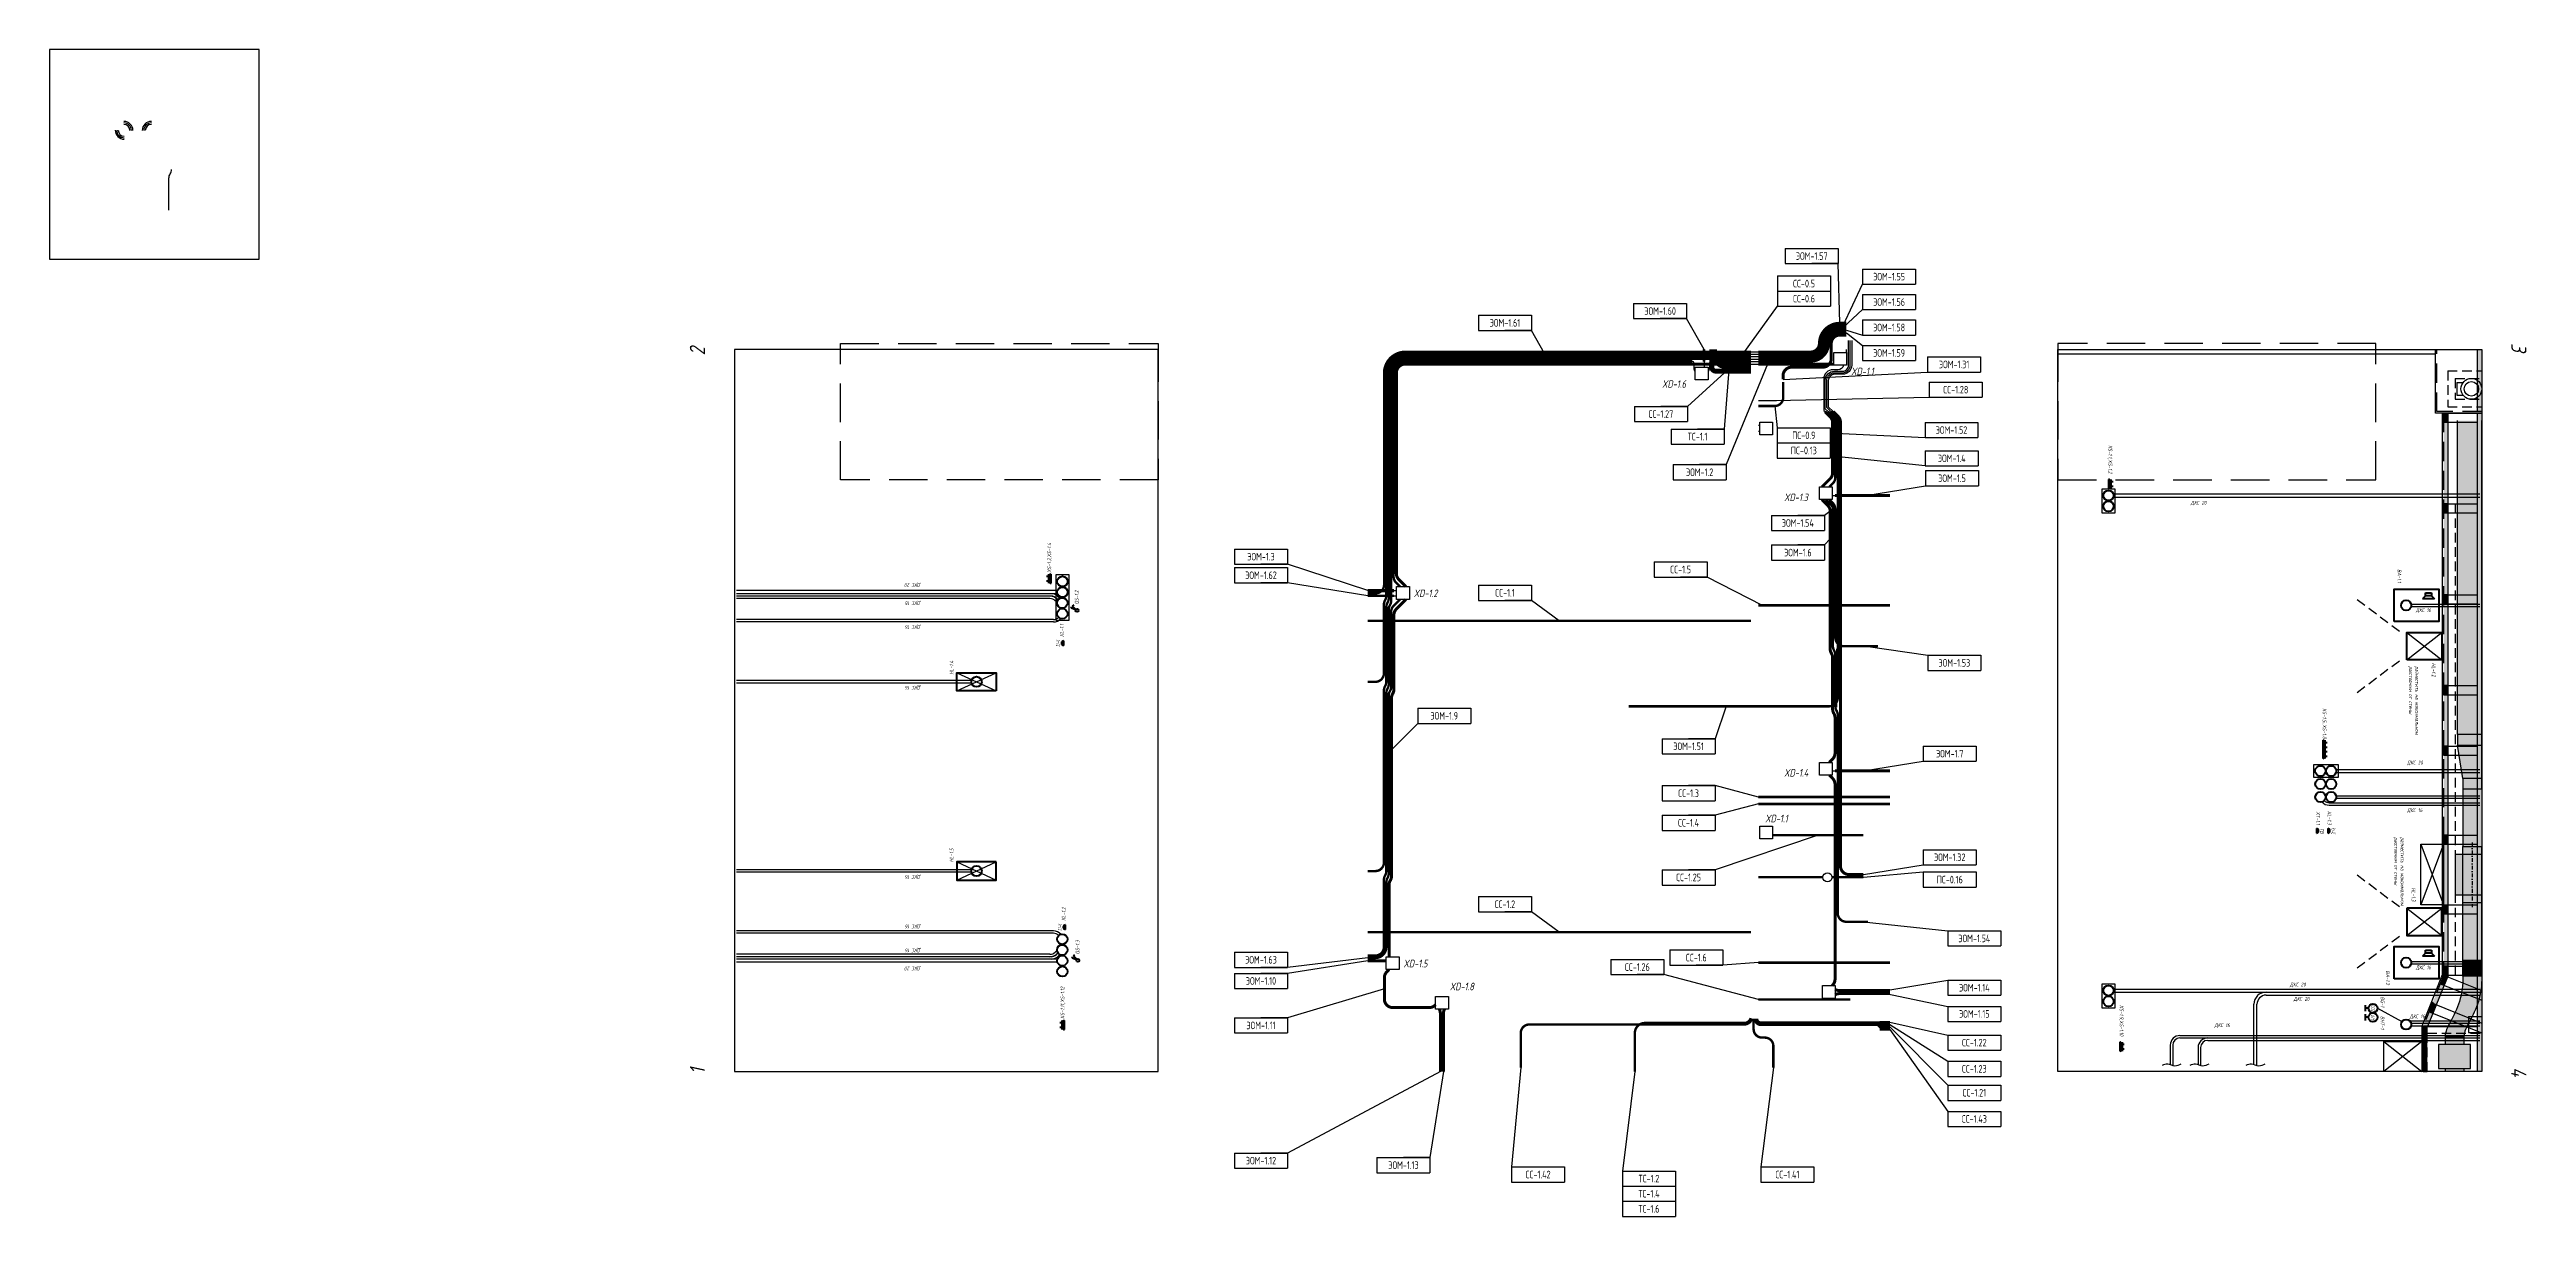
# Model space of a CAD drawing. Header units: millimetres. Extents: x -40374 to 56557, y -58468 to -14063.
# Drawn here: x -40374 to -24010, y -21770 to -14063 of the extents above; entities that cross this region are included whole.
import ezdxf
from ezdxf.enums import TextEntityAlignment as Align

# ---------------------------------------------------------------- set-up
doc = ezdxf.new("R2010")
doc.units = ezdxf.units.MM
doc.linetypes.add('DASHDOT', pattern=[25.4, 12.7, -6.35, 0, -6.35])
doc.linetypes.add('DASHED', pattern=[19.05, 12.7, -6.35])
for name, color, linetype in [('01 Черновое', 7, 'Continuous'), ('02 ОВиК', 7, 'Continuous'), ('02 ЭОМ и СС', 7, 'Continuous'), ('03 Потолок', 7, 'Continuous'), ('04 Лючки', 7, 'Continuous'), ('10 Перегородки', 7, 'Continuous')]:
    doc.layers.add(name, color=color, linetype=linetype)
doc.layers.add('100 noprint', color=1, linetype='Continuous', plot=False)
doc.styles.add('GOST typeA', font='Gost.TTF')
doc.styles.get("Standard").update_dxf_attribs({"font": 'Ubuntu-R.ttf'})
doc.styles.add('ГОСТ-ISOCPEUR', font='isocpeui.ttf', dxfattribs={"width": 0.8})
doc.dimstyles.new('ISO-25', dxfattribs={"dimtxt": 2.5, "dimasz": 2.5, "dimexe": 1.25, "dimexo": 0.625, "dimtad": 1, "dimtxsty": 'Standard', "dimcen": 2.5, "dimadec": 0, "dimazin": 0, "dimtfac": 1, "dimtmove": 0, "dimatfit": 3, "dimfxl": 1, "dimarcsym": 0})

msp = doc.modelspace()

# ---------------------------------------------------------------- texts
at = {"layer": '02 ЭОМ и СС', "lineweight": -2, "style": 'ГОСТ-ISOCPEUR', "width": 0.8}
for s, p in [('XD-1.1', (-28471.5, -16214)), ('XD-1.6', (-29720.9, -16297.3)), ('XD-1.3', (-28914.2, -17045.9)), ('XD-1.2', (-31361, -17679.6)), ('XD-1.4', (-28914.2, -18865.4)), ('XD-1.1', (-29039.3, -19167.2)), ('XD-1.5', (-31429, -20124.9)), ('XD-1.8', (-31123, -20276.8))]:
    msp.add_text(s, height=50, dxfattribs=at).set_placement(p)
at = {"layer": '02 ЭОМ и СС', "linetype": 'Continuous', "style": 'ГОСТ-ISOCPEUR', "width": 0.8}
for s, p in [('XS-1.1,XS-1.2', (-26771.2, -16863.5)), ('BA-1.1', (-24861, -17585.1)), ('XS-1.5..XS-1.8', (-25355.8, -18615)), ('XT-1.1', (-25397.8, -19183.8)), ('XL-1.3', (-25322.8, -19183.8)), ('BA-1.2', (-24938.4, -20240.6)), ('XS-1.9,XS-1.10', (-26696.8, -20580.1)), ('BG-1', (-24972, -20388.7)), ('BHT-1', (-24973, -20535.8))]:
    msp.add_text(s, height=25, rotation=270, dxfattribs=at).set_placement(p, align=Align.RIGHT)
for s, rotation, p in [('XS-1.3,XS-1.4', 90, (-33756.4, -17518.5)), ('QS-1.2', 90, (-33575.6, -17727.6)), ('XL-1.1', 90, (-33673.9, -17944.1)), ('HL-1.4', 90, (-34401.9, -18191.8)), ('HL-1.2', 270, (-24634.9, -18114.8)), ('HL-1.5', 90, (-34402.1, -19430.3)), ('HL-1.3', 270, (-24767.7, -19598.8)), ('XL-1.2', 90, (-33661.4, -19820)), ('QS-1.3', 90, (-33569.9, -20038.6)), ('XS-1.11,XS-1.12', 90, (-33669.4, -20466.7))]:
    msp.add_text(s, height=25, rotation=rotation, dxfattribs=at).set_placement(p)
at = {"layer": '02 ЭОМ и СС', "color": 1, "char_height": 25, "width": 270.313, "attachment_point": 1, "style": 'ГОСТ-ISOCPEUR'}
for insert in [(-26227.8, -17044.5), (-24798.4, -18760.2), (-25572.6, -20226.4), (-25547.6, -20321.3)]:
    msp.add_mtext('{ДКС 20}', dxfattribs=dict(at, insert=insert))
at = {"layer": '02 ЭОМ и СС', "color": 1, "char_height": 25, "width": 270.313, "rotation": 180, "style": 'ГОСТ-ISOCPEUR'}
for insert, attachment_point in [((-34618.7, -17582.9), 7), ((-34618.7, -20145.3), 1)]:
    msp.add_mtext('{ДКС 20}', dxfattribs=dict(at, insert=insert, attachment_point=attachment_point))
at = {"layer": '02 ЭОМ и СС', "color": 3, "char_height": 25, "style": 'ГОСТ-ISOCPEUR'}
for s, insert, width, attachment_point, rotation in [('{ДКС 16}', (-34618.7, -17702.5), 270.313, 7, 180), ('{разместить на максимальном расстоянии от стены}', (-24719.7, -18136), 492.953, 1, 270), ('{ДКС 16}', (-34618.7, -18260.5), 270.313, 7, 180), ('{разместить на максимальном расстоянии от стены}', (-24815.5, -19265.3), 492.953, 1, 270), ('{ДКС 16}', (-34618.7, -19510.5), 270.313, 7, 180), ('{ДКС 16}', (-34618.7, -20025.6), 270.313, 1, 180)]:
    msp.add_mtext(s, dxfattribs=dict(at, insert=insert, width=width, attachment_point=attachment_point, rotation=rotation))
at = {"layer": '02 ЭОМ и СС', "char_height": 25, "width": 270.313, "attachment_point": 1, "style": 'ГОСТ-ISOCPEUR'}
for insert in [(-24740.2, -17752.8), (-24740.2, -20112.8), (-24781.1, -20436.2), (-26070.6, -20494.7)]:
    msp.add_mtext('{ДКС 16}', dxfattribs=dict(at, insert=insert))
at = {"layer": '02 ЭОМ и СС', "color": 6, "char_height": 25, "width": 270.313, "rotation": 180, "style": 'ГОСТ-ISOCPEUR'}
for insert, attachment_point in [((-34618.7, -17860.1), 7), ((-34618.7, -19868.1), 1)]:
    msp.add_mtext('{ДКС 16}', dxfattribs=dict(at, insert=insert, attachment_point=attachment_point))
at = {"layer": '02 ЭОМ и СС', "color": 6, "insert": (-24798.4, -19074.9), "char_height": 25, "width": 270.313, "attachment_point": 1, "style": 'ГОСТ-ISOCPEUR'}
msp.add_mtext('{ДКС 16}', dxfattribs=at)
at = {"layer": '100 noprint', "style": 'ГОСТ-ISOCPEUR', "width": 0.8}
for s, rotation, p in [('2', 90, (-36094, -16054.9)), ('3', 270, (-24059.8, -16031.4)), ('1', 90, (-36094, -20808.7)), ('4', 270, (-24059.8, -20816.2))]:
    msp.add_text(s, height=100, rotation=rotation, dxfattribs=at).set_placement(p, align=Align.MIDDLE)

# ---------------------------------------------------------------- blocks, each defined once
blk = doc.blocks.new('*T1173')
at = {"layer": '02 ЭОМ и СС', "color": 0, "lineweight": -2}
for p, q in [((0, 0), (350, 0)), ((0, 0), (0, -100)), ((350, 0), (350, -100)), ((0, -100), (350, -100))]:
    blk.add_line(p, q, dxfattribs=at)
at = {"layer": '02 ЭОМ и СС', "color": 0, "lineweight": -2, "insert": (175, -50), "char_height": 50, "width": 330, "attachment_point": 5, "style": 'GOST typeA'}
blk.add_mtext('{\\W0.8;ЭОМ-1.55}', dxfattribs=at)
blk = doc.blocks.new('*T1243')
at = {"layer": '02 ЭОМ и СС', "color": 0, "lineweight": -2}
for p, q in [((0, 0), (350, 0)), ((0, 0), (0, -100)), ((350, 0), (350, -100)), ((0, -100), (350, -100))]:
    blk.add_line(p, q, dxfattribs=at)
at = {"layer": '02 ЭОМ и СС', "color": 0, "lineweight": -2, "insert": (175, -50), "char_height": 50, "width": 330, "attachment_point": 5, "style": 'GOST typeA'}
blk.add_mtext('{\\W0.8;ЭОМ-1.56}', dxfattribs=at)
blk = doc.blocks.new('*T1244')
at = {"layer": '02 ЭОМ и СС', "color": 0, "lineweight": -2}
for p, q in [((0, 0), (350, 0)), ((0, 0), (0, -100)), ((350, 0), (350, -100)), ((0, -100), (350, -100))]:
    blk.add_line(p, q, dxfattribs=at)
at = {"layer": '02 ЭОМ и СС', "color": 0, "lineweight": -2, "insert": (175, -50), "char_height": 50, "width": 330, "attachment_point": 5, "style": 'GOST typeA'}
blk.add_mtext('{\\W0.8;ЭОМ-1.58}', dxfattribs=at)
blk = doc.blocks.new('*T1245')
at = {"layer": '02 ЭОМ и СС', "color": 0, "lineweight": -2}
for p, q in [((0, 0), (350, 0)), ((0, 0), (0, -100)), ((350, 0), (350, -100)), ((0, -100), (350, -100))]:
    blk.add_line(p, q, dxfattribs=at)
at = {"layer": '02 ЭОМ и СС', "color": 0, "lineweight": -2, "insert": (175, -50), "char_height": 50, "width": 330, "attachment_point": 5, "style": 'GOST typeA'}
blk.add_mtext('{\\W0.8;ЭОМ-1.59}', dxfattribs=at)
blk = doc.blocks.new('*T1316')
at = {"layer": '02 ЭОМ и СС', "color": 0, "lineweight": -2}
for p, q in [((0, 0), (350, 0)), ((0, 0), (0, -100)), ((350, 0), (350, -100)), ((0, -100), (350, -100))]:
    blk.add_line(p, q, dxfattribs=at)
at = {"layer": '02 ЭОМ и СС', "color": 0, "lineweight": -2, "insert": (175, -50), "char_height": 50, "width": 330, "attachment_point": 5, "style": 'GOST typeA'}
blk.add_mtext('{\\W0.8;ЭОМ-1.60}', dxfattribs=at)
blk = doc.blocks.new('*T1317')
at = {"layer": '02 ЭОМ и СС', "color": 0, "lineweight": -2}
for p, q in [((0, 0), (350, 0)), ((0, 0), (0, -100)), ((350, 0), (350, -100)), ((0, -100), (350, -100))]:
    blk.add_line(p, q, dxfattribs=at)
at = {"layer": '02 ЭОМ и СС', "color": 0, "lineweight": -2, "insert": (175, -50), "char_height": 50, "width": 330, "attachment_point": 5, "style": 'GOST typeA'}
blk.add_mtext('{\\W0.8;ЭОМ-1.57}', dxfattribs=at)
blk = doc.blocks.new('*T1318')
at = {"layer": '02 ЭОМ и СС', "color": 0, "lineweight": -2}
for p, q in [((0, 0), (350, 0)), ((0, 0), (0, -100)), ((350, 0), (350, -100)), ((0, -100), (350, -100))]:
    blk.add_line(p, q, dxfattribs=at)
at = {"layer": '02 ЭОМ и СС', "color": 0, "lineweight": -2, "insert": (175, -50), "char_height": 50, "width": 330, "attachment_point": 5, "style": 'GOST typeA'}
blk.add_mtext('{\\W0.8;ЭОМ-1.2}', dxfattribs=at)
blk = doc.blocks.new('*T1319')
at = {"layer": '02 ЭОМ и СС', "color": 0, "lineweight": -2}
for p, q in [((0, 0), (350, 0)), ((0, 0), (0, -200)), ((350, 0), (350, -200)), ((0, -100), (350, -100)), ((0, -200), (350, -200))]:
    blk.add_line(p, q, dxfattribs=at)
at = {"layer": '02 ЭОМ и СС', "color": 0, "lineweight": -2, "char_height": 50, "width": 330, "attachment_point": 5, "style": 'GOST typeA'}
for s, insert in [('{\\W0.8;СС-0.5}', (175, -50)), ('{\\W0.8;СС-0.6}', (175, -150))]:
    blk.add_mtext(s, dxfattribs=dict(at, insert=insert))
blk = doc.blocks.new('*T1320')
at = {"layer": '02 ЭОМ и СС', "color": 0, "lineweight": -2}
for p, q in [((0, 0), (350, 0)), ((0, 0), (0, -100)), ((350, 0), (350, -100)), ((0, -100), (350, -100))]:
    blk.add_line(p, q, dxfattribs=at)
at = {"layer": '02 ЭОМ и СС', "color": 0, "lineweight": -2, "insert": (175, -50), "char_height": 50, "width": 330, "attachment_point": 5, "style": 'GOST typeA'}
blk.add_mtext('{\\W0.8;ТС-1.1}', dxfattribs=at)
blk = doc.blocks.new('*T1321')
at = {"layer": '02 ЭОМ и СС', "color": 0, "lineweight": -2}
for p, q in [((0, 0), (350, 0)), ((0, 0), (0, -100)), ((350, 0), (350, -100)), ((0, -100), (350, -100))]:
    blk.add_line(p, q, dxfattribs=at)
at = {"layer": '02 ЭОМ и СС', "color": 0, "lineweight": -2, "insert": (175, -50), "char_height": 50, "width": 330, "attachment_point": 5, "style": 'GOST typeA'}
blk.add_mtext('{\\W0.8;СС-1.27}', dxfattribs=at)
blk = doc.blocks.new('*T1390')
at = {"layer": '02 ЭОМ и СС', "color": 0, "lineweight": -2}
for p, q in [((0, 0), (350, 0)), ((0, 0), (0, -100)), ((350, 0), (350, -100)), ((0, -100), (350, -100))]:
    blk.add_line(p, q, dxfattribs=at)
at = {"layer": '02 ЭОМ и СС', "color": 0, "lineweight": -2, "insert": (175, -50), "char_height": 50, "width": 330, "attachment_point": 5, "style": 'GOST typeA'}
blk.add_mtext('{\\W0.8;ЭОМ-1.31}', dxfattribs=at)
blk = doc.blocks.new('*T1391')
at = {"layer": '02 ЭОМ и СС', "color": 0, "lineweight": -2}
for p, q in [((0, 0), (350, 0)), ((0, 0), (0, -100)), ((350, 0), (350, -100)), ((0, -100), (350, -100))]:
    blk.add_line(p, q, dxfattribs=at)
at = {"layer": '02 ЭОМ и СС', "color": 0, "lineweight": -2, "insert": (175, -50), "char_height": 50, "width": 330, "attachment_point": 5, "style": 'GOST typeA'}
blk.add_mtext('{\\W0.8;ЭОМ-1.61}', dxfattribs=at)
blk = doc.blocks.new('розетка скрытая трехполюсная')
at = {"color": 0, "lineweight": -2}
for p, q in [((-1.5, 1.5), (1.5, 1.5)), ((-1.5, 0), (1.5, 0)), ((0, 0), (0, 3))]:
    blk.add_line(p, q, dxfattribs=at)
blk.add_arc((0, 0), 1.5, 0, 180, dxfattribs=at)
blk = doc.blocks.new('розетка RJ-45')
at = {"color": 0, "lineweight": -2}
for p, q in [((-1.5, 0), (1.5, 0)), ((0, 0), (0, 1.5))]:
    blk.add_line(p, q, dxfattribs=at)
blk.add_arc((0, 0), 1.5, 0, 180, dxfattribs=at)
at = {"color": 0, "lineweight": -2, "style": 'ГОСТ-ISOCPEUR', "width": 0.4}
blk.add_text('RJ-45', height=2.5, dxfattribs=at).set_placement((0, 2.5), align=Align.CENTER)
blk = doc.blocks.new('кнопка 2')
at = {"color": 0, "lineweight": -2}
for p, q in [((0.3, 0.9), (1.4, 3.8)), ((0.7, 0.7), (2.9, 2.9)), ((1.4, 3.8), (2.3, 3.4)), ((2.9, 2.9), (3.7, 2))]:
    blk.add_line(p, q, dxfattribs=at)
blk.add_circle((0, 0), 1, dxfattribs=at)
blk = doc.blocks.new('*T1460')
at = {"layer": '02 ЭОМ и СС', "color": 0, "lineweight": -2}
for p, q in [((0, 0), (350, 0)), ((0, 0), (0, -100)), ((350, 0), (350, -100)), ((0, -100), (350, -100))]:
    blk.add_line(p, q, dxfattribs=at)
at = {"layer": '02 ЭОМ и СС', "color": 0, "lineweight": -2, "insert": (175, -50), "char_height": 50, "width": 330, "attachment_point": 5, "style": 'GOST typeA'}
blk.add_mtext('{\\W0.8;ЭОМ-1.3}', dxfattribs=at)
blk = doc.blocks.new('*T1462')
at = {"layer": '02 ЭОМ и СС', "color": 0, "lineweight": -2}
for p, q in [((0, 0), (350, 0)), ((0, 0), (0, -100)), ((350, 0), (350, -100)), ((0, -100), (350, -100))]:
    blk.add_line(p, q, dxfattribs=at)
at = {"layer": '02 ЭОМ и СС', "color": 0, "lineweight": -2, "insert": (175, -50), "char_height": 50, "width": 330, "attachment_point": 5, "style": 'GOST typeA'}
blk.add_mtext('{\\W0.8;ЭОМ-1.62}', dxfattribs=at)
blk = doc.blocks.new('*T1463')
at = {"layer": '02 ЭОМ и СС', "color": 0, "lineweight": -2}
for p, q in [((0, 0), (350, 0)), ((0, 0), (0, -100)), ((350, 0), (350, -100)), ((0, -100), (350, -100))]:
    blk.add_line(p, q, dxfattribs=at)
at = {"layer": '02 ЭОМ и СС', "color": 0, "lineweight": -2, "insert": (175, -50), "char_height": 50, "width": 330, "attachment_point": 5, "style": 'GOST typeA'}
blk.add_mtext('{\\W0.8;СС-1.1}', dxfattribs=at)
blk = doc.blocks.new('*T1464')
at = {"layer": '02 ЭОМ и СС', "color": 0, "lineweight": -2}
for p, q in [((0, 0), (350, 0)), ((0, 0), (0, -100)), ((350, 0), (350, -100)), ((0, -100), (350, -100))]:
    blk.add_line(p, q, dxfattribs=at)
at = {"layer": '02 ЭОМ и СС', "color": 0, "lineweight": -2, "insert": (175, -50), "char_height": 50, "width": 330, "attachment_point": 5, "style": 'GOST typeA'}
blk.add_mtext('{\\W0.8;СС-1.2}', dxfattribs=at)
blk = doc.blocks.new('*T1465')
at = {"layer": '02 ЭОМ и СС', "color": 0, "lineweight": -2}
for p, q in [((0, 0), (350, 0)), ((0, 0), (0, -100)), ((350, 0), (350, -100)), ((0, -100), (350, -100))]:
    blk.add_line(p, q, dxfattribs=at)
at = {"layer": '02 ЭОМ и СС', "color": 0, "lineweight": -2, "insert": (175, -50), "char_height": 50, "width": 330, "attachment_point": 5, "style": 'GOST typeA'}
blk.add_mtext('{\\W0.8;ЭОМ-1.63}', dxfattribs=at)
blk = doc.blocks.new('*T1466')
at = {"layer": '02 ЭОМ и СС', "color": 0, "lineweight": -2}
for p, q in [((0, 0), (350, 0)), ((0, 0), (0, -100)), ((350, 0), (350, -100)), ((0, -100), (350, -100))]:
    blk.add_line(p, q, dxfattribs=at)
at = {"layer": '02 ЭОМ и СС', "color": 0, "lineweight": -2, "insert": (175, -50), "char_height": 50, "width": 330, "attachment_point": 5, "style": 'GOST typeA'}
blk.add_mtext('{\\W0.8;ЭОМ-1.9}', dxfattribs=at)
blk = doc.blocks.new('*T1467')
at = {"layer": '02 ЭОМ и СС', "color": 0, "lineweight": -2}
for p, q in [((0, 0), (350, 0)), ((0, 0), (0, -100)), ((350, 0), (350, -100)), ((0, -100), (350, -100))]:
    blk.add_line(p, q, dxfattribs=at)
at = {"layer": '02 ЭОМ и СС', "color": 0, "lineweight": -2, "insert": (175, -50), "char_height": 50, "width": 330, "attachment_point": 5, "style": 'GOST typeA'}
blk.add_mtext('{\\W0.8;ЭОМ-1.10}', dxfattribs=at)
blk = doc.blocks.new('*T1468')
at = {"layer": '02 ЭОМ и СС', "color": 0, "lineweight": -2}
for p, q in [((0, 0), (350, 0)), ((0, 0), (0, -100)), ((350, 0), (350, -100)), ((0, -100), (350, -100))]:
    blk.add_line(p, q, dxfattribs=at)
at = {"layer": '02 ЭОМ и СС', "color": 0, "lineweight": -2, "insert": (175, -50), "char_height": 50, "width": 330, "attachment_point": 5, "style": 'GOST typeA'}
blk.add_mtext('{\\W0.8;ЭОМ-1.11}', dxfattribs=at)
blk = doc.blocks.new('*T1469')
at = {"layer": '02 ЭОМ и СС', "color": 0, "lineweight": -2}
for p, q in [((0, 0), (350, 0)), ((0, 0), (0, -100)), ((350, 0), (350, -100)), ((0, -100), (350, -100))]:
    blk.add_line(p, q, dxfattribs=at)
at = {"layer": '02 ЭОМ и СС', "color": 0, "lineweight": -2, "insert": (175, -50), "char_height": 50, "width": 330, "attachment_point": 5, "style": 'GOST typeA'}
blk.add_mtext('{\\W0.8;ЭОМ-1.12}', dxfattribs=at)
blk = doc.blocks.new('*T1470')
at = {"layer": '02 ЭОМ и СС', "color": 0, "lineweight": -2}
for p, q in [((0, 0), (350, 0)), ((0, 0), (0, -100)), ((350, 0), (350, -100)), ((0, -100), (350, -100))]:
    blk.add_line(p, q, dxfattribs=at)
at = {"layer": '02 ЭОМ и СС', "color": 0, "lineweight": -2, "insert": (175, -50), "char_height": 50, "width": 330, "attachment_point": 5, "style": 'GOST typeA'}
blk.add_mtext('{\\W0.8;ЭОМ-1.13}', dxfattribs=at)
blk = doc.blocks.new('громкоговоритель')
at = {"color": 0, "lineweight": -2}
for p, q in [((0, -2), (0, 2)), ((0, 2), (2, 2)), ((2, 2), (4, 4)), ((2, 2), (2, -2)), ((4, 4), (4, -4)), ((2, -2), (0, -2)), ((2, -2), (4, -4))]:
    blk.add_line(p, q, dxfattribs=at)
blk = doc.blocks.new('датчик температуры и влажности')
at = {"color": 0, "lineweight": -2}
for p, q in [((-2, 0), (2, 0)), ((0, 2), (0, 0))]:
    blk.add_line(p, q, dxfattribs=at)
blk.add_circle((0, 5), 3, dxfattribs=at)
at = {"color": 0, "lineweight": -2, "style": 'ГОСТ-ISOCPEUR', "width": 0.6}
blk.add_text('d/t', height=2.5, rotation=360, dxfattribs=at).set_placement((0, 5), align=Align.MIDDLE_CENTER)
blk = doc.blocks.new('датчик CO2')
at = {"color": 0, "lineweight": -2}
for p, q in [((-2, 0), (2, 0)), ((0, 2), (0, 0))]:
    blk.add_line(p, q, dxfattribs=at)
blk.add_circle((0, 5), 3, dxfattribs=at)
at = {"color": 0, "lineweight": -2, "style": 'ГОСТ-ISOCPEUR', "width": 0.6}
blk.add_text('CO2', height=2.5, rotation=360, dxfattribs=at).set_placement((0, 5), align=Align.MIDDLE_CENTER)
blk = doc.blocks.new('розетка ТВ')
at = {"color": 0, "lineweight": -2}
for p, q in [((-1.5, 0), (1.5, 0)), ((0, 0), (0, 1.5))]:
    blk.add_line(p, q, dxfattribs=at)
blk.add_arc((0, 0), 1.5, 0, 180, dxfattribs=at)
at = {"color": 0, "lineweight": -2, "style": 'ГОСТ-ISOCPEUR', "width": 0.8}
blk.add_text('ТВ', height=2.5, dxfattribs=at).set_placement((0, 2.5), align=Align.CENTER)
blk = doc.blocks.new('*T1539')
at = {"layer": '02 ЭОМ и СС', "color": 0, "lineweight": -2}
for p, q in [((0, 0), (350, 0)), ((0, 0), (0, -100)), ((350, 0), (350, -100)), ((0, -100), (350, -100))]:
    blk.add_line(p, q, dxfattribs=at)
at = {"layer": '02 ЭОМ и СС', "color": 0, "lineweight": -2, "insert": (175, -50), "char_height": 50, "width": 330, "attachment_point": 5, "style": 'GOST typeA'}
blk.add_mtext('{\\W0.8;ЭОМ-1.4}', dxfattribs=at)
blk = doc.blocks.new('*T1540')
at = {"layer": '02 ЭОМ и СС', "color": 0, "lineweight": -2}
for p, q in [((0, 0), (350, 0)), ((0, 0), (0, -100)), ((350, 0), (350, -100)), ((0, -100), (350, -100))]:
    blk.add_line(p, q, dxfattribs=at)
at = {"layer": '02 ЭОМ и СС', "color": 0, "lineweight": -2, "insert": (175, -50), "char_height": 50, "width": 330, "attachment_point": 5, "style": 'GOST typeA'}
blk.add_mtext('{\\W0.8;ЭОМ-1.5}', dxfattribs=at)
blk = doc.blocks.new('*T1541')
at = {"layer": '02 ЭОМ и СС', "color": 0, "lineweight": -2}
for p, q in [((0, 0), (350, 0)), ((0, 0), (0, -100)), ((350, 0), (350, -100)), ((0, -100), (350, -100))]:
    blk.add_line(p, q, dxfattribs=at)
at = {"layer": '02 ЭОМ и СС', "color": 0, "lineweight": -2, "insert": (175, -50), "char_height": 50, "width": 330, "attachment_point": 5, "style": 'GOST typeA'}
blk.add_mtext('{\\W0.8;ЭОМ-1.52}', dxfattribs=at)
blk = doc.blocks.new('*T1542')
at = {"layer": '02 ЭОМ и СС', "color": 0, "lineweight": -2}
for p, q in [((0, 0), (350, 0)), ((0, 0), (0, -100)), ((350, 0), (350, -100)), ((0, -100), (350, -100))]:
    blk.add_line(p, q, dxfattribs=at)
at = {"layer": '02 ЭОМ и СС', "color": 0, "lineweight": -2, "insert": (175, -50), "char_height": 50, "width": 330, "attachment_point": 5, "style": 'GOST typeA'}
blk.add_mtext('{\\W0.8;ЭОМ-1.54}', dxfattribs=at)
blk = doc.blocks.new('*T1543')
at = {"layer": '02 ЭОМ и СС', "color": 0, "lineweight": -2}
for p, q in [((0, 0), (350, 0)), ((0, 0), (0, -100)), ((350, 0), (350, -100)), ((0, -100), (350, -100))]:
    blk.add_line(p, q, dxfattribs=at)
at = {"layer": '02 ЭОМ и СС', "color": 0, "lineweight": -2, "insert": (175, -50), "char_height": 50, "width": 330, "attachment_point": 5, "style": 'GOST typeA'}
blk.add_mtext('{\\W0.8;ЭОМ-1.53}', dxfattribs=at)
blk = doc.blocks.new('*T1544')
at = {"layer": '02 ЭОМ и СС', "color": 0, "lineweight": -2}
for p, q in [((0, 0), (350, 0)), ((0, 0), (0, -100)), ((350, 0), (350, -100)), ((0, -100), (350, -100))]:
    blk.add_line(p, q, dxfattribs=at)
at = {"layer": '02 ЭОМ и СС', "color": 0, "lineweight": -2, "insert": (175, -50), "char_height": 50, "width": 330, "attachment_point": 5, "style": 'GOST typeA'}
blk.add_mtext('{\\W0.8;СС-1.5}', dxfattribs=at)
blk = doc.blocks.new('*T1545')
at = {"layer": '02 ЭОМ и СС', "color": 0, "lineweight": -2}
for p, q in [((0, 0), (350, 0)), ((0, 0), (0, -100)), ((350, 0), (350, -100)), ((0, -100), (350, -100))]:
    blk.add_line(p, q, dxfattribs=at)
at = {"layer": '02 ЭОМ и СС', "color": 0, "lineweight": -2, "insert": (175, -50), "char_height": 50, "width": 330, "attachment_point": 5, "style": 'GOST typeA'}
blk.add_mtext('{\\W0.8;ЭОМ-1.51}', dxfattribs=at)
blk = doc.blocks.new('*T1546')
at = {"layer": '02 ЭОМ и СС', "color": 0, "lineweight": -2}
for p, q in [((0, 0), (350, 0)), ((0, 0), (0, -100)), ((350, 0), (350, -100)), ((0, -100), (350, -100))]:
    blk.add_line(p, q, dxfattribs=at)
at = {"layer": '02 ЭОМ и СС', "color": 0, "lineweight": -2, "insert": (175, -50), "char_height": 50, "width": 330, "attachment_point": 5, "style": 'GOST typeA'}
blk.add_mtext('{\\W0.8;ЭОМ-1.6}', dxfattribs=at)
blk = doc.blocks.new('*T1547')
at = {"layer": '02 ЭОМ и СС', "color": 0, "lineweight": -2}
for p, q in [((0, 0), (350, 0)), ((0, 0), (0, -100)), ((350, 0), (350, -100)), ((0, -100), (350, -100))]:
    blk.add_line(p, q, dxfattribs=at)
at = {"layer": '02 ЭОМ и СС', "color": 0, "lineweight": -2, "insert": (175, -50), "char_height": 50, "width": 330, "attachment_point": 5, "style": 'GOST typeA'}
blk.add_mtext('{\\W0.8;ЭОМ-1.7}', dxfattribs=at)
blk = doc.blocks.new('*T1548')
at = {"layer": '02 ЭОМ и СС', "color": 0, "lineweight": -2}
for p, q in [((0, 0), (350, 0)), ((0, 0), (0, -100)), ((350, 0), (350, -100)), ((0, -100), (350, -100))]:
    blk.add_line(p, q, dxfattribs=at)
at = {"layer": '02 ЭОМ и СС', "color": 0, "lineweight": -2, "insert": (175, -50), "char_height": 50, "width": 330, "attachment_point": 5, "style": 'GOST typeA'}
blk.add_mtext('{\\W0.8;СС-1.3}', dxfattribs=at)
blk = doc.blocks.new('*T1549')
at = {"layer": '02 ЭОМ и СС', "color": 0, "lineweight": -2}
for p, q in [((0, 0), (350, 0)), ((0, 0), (0, -100)), ((350, 0), (350, -100)), ((0, -100), (350, -100))]:
    blk.add_line(p, q, dxfattribs=at)
at = {"layer": '02 ЭОМ и СС', "color": 0, "lineweight": -2, "insert": (175, -50), "char_height": 50, "width": 330, "attachment_point": 5, "style": 'GOST typeA'}
blk.add_mtext('{\\W0.8;СС-1.4}', dxfattribs=at)
blk = doc.blocks.new('*T1550')
at = {"layer": '02 ЭОМ и СС', "color": 0, "lineweight": -2}
for p, q in [((0, 0), (350, 0)), ((0, 0), (0, -100)), ((350, 0), (350, -100)), ((0, -100), (350, -100))]:
    blk.add_line(p, q, dxfattribs=at)
at = {"layer": '02 ЭОМ и СС', "color": 0, "lineweight": -2, "insert": (175, -50), "char_height": 50, "width": 330, "attachment_point": 5, "style": 'GOST typeA'}
blk.add_mtext('{\\W0.8;ЭОМ-1.32}', dxfattribs=at)
blk = doc.blocks.new('*T1551')
at = {"layer": '02 ЭОМ и СС', "color": 0, "lineweight": -2}
for p, q in [((0, 0), (350, 0)), ((0, 0), (0, -100)), ((350, 0), (350, -100)), ((0, -100), (350, -100))]:
    blk.add_line(p, q, dxfattribs=at)
at = {"layer": '02 ЭОМ и СС', "color": 0, "lineweight": -2, "insert": (175, -50), "char_height": 50, "width": 330, "attachment_point": 5, "style": 'GOST typeA'}
blk.add_mtext('{\\W0.8;ЭОМ-1.54}', dxfattribs=at)
blk = doc.blocks.new('*T1552')
at = {"layer": '02 ЭОМ и СС', "color": 0, "lineweight": -2}
for p, q in [((0, 0), (350, 0)), ((0, 0), (0, -100)), ((350, 0), (350, -100)), ((0, -100), (350, -100))]:
    blk.add_line(p, q, dxfattribs=at)
at = {"layer": '02 ЭОМ и СС', "color": 0, "lineweight": -2, "insert": (175, -50), "char_height": 50, "width": 330, "attachment_point": 5, "style": 'GOST typeA'}
blk.add_mtext('{\\W0.8;СС-1.6}', dxfattribs=at)
blk = doc.blocks.new('*T1553')
at = {"layer": '02 ЭОМ и СС', "color": 0, "lineweight": -2}
for p, q in [((0, 0), (350, 0)), ((0, 0), (0, -100)), ((350, 0), (350, -100)), ((0, -100), (350, -100))]:
    blk.add_line(p, q, dxfattribs=at)
at = {"layer": '02 ЭОМ и СС', "color": 0, "lineweight": -2, "insert": (175, -50), "char_height": 50, "width": 330, "attachment_point": 5, "style": 'GOST typeA'}
blk.add_mtext('{\\W0.8;ЭОМ-1.14}', dxfattribs=at)
blk = doc.blocks.new('*T1554')
at = {"layer": '02 ЭОМ и СС', "color": 0, "lineweight": -2}
for p, q in [((0, 0), (350, 0)), ((0, 0), (0, -100)), ((350, 0), (350, -100)), ((0, -100), (350, -100))]:
    blk.add_line(p, q, dxfattribs=at)
at = {"layer": '02 ЭОМ и СС', "color": 0, "lineweight": -2, "insert": (175, -50), "char_height": 50, "width": 330, "attachment_point": 5, "style": 'GOST typeA'}
blk.add_mtext('{\\W0.8;ЭОМ-1.15}', dxfattribs=at)
blk = doc.blocks.new('*T1555')
at = {"layer": '02 ЭОМ и СС', "color": 0, "lineweight": -2}
for p, q in [((0, 0), (350, 0)), ((0, 0), (0, -100)), ((350, 0), (350, -100)), ((0, -100), (350, -100))]:
    blk.add_line(p, q, dxfattribs=at)
at = {"layer": '02 ЭОМ и СС', "color": 0, "lineweight": -2, "insert": (175, -50), "char_height": 50, "width": 330, "attachment_point": 5, "style": 'GOST typeA'}
blk.add_mtext('{\\W0.8;СС-1.28}', dxfattribs=at)
blk = doc.blocks.new('*T1556')
at = {"layer": '02 ЭОМ и СС', "color": 0, "lineweight": -2}
for p, q in [((0, 0), (350, 0)), ((0, 0), (0, -100)), ((350, 0), (350, -100)), ((0, -100), (350, -100))]:
    blk.add_line(p, q, dxfattribs=at)
at = {"layer": '02 ЭОМ и СС', "color": 0, "lineweight": -2, "insert": (175, -50), "char_height": 50, "width": 330, "attachment_point": 5, "style": 'GOST typeA'}
blk.add_mtext('{\\W0.8;СС-1.25}', dxfattribs=at)
blk = doc.blocks.new('*T1557')
at = {"layer": '02 ЭОМ и СС', "color": 0, "lineweight": -2}
for p, q in [((0, 0), (350, 0)), ((0, 0), (0, -100)), ((350, 0), (350, -100)), ((0, -100), (350, -100))]:
    blk.add_line(p, q, dxfattribs=at)
at = {"layer": '02 ЭОМ и СС', "color": 0, "lineweight": -2, "insert": (175, -50), "char_height": 50, "width": 330, "attachment_point": 5, "style": 'GOST typeA'}
blk.add_mtext('{\\W0.8;СС-1.26}', dxfattribs=at)
blk = doc.blocks.new('*T1558')
at = {"layer": '02 ЭОМ и СС', "color": 0, "lineweight": -2}
for p, q in [((0, 0), (350, 0)), ((0, 0), (0, -100)), ((350, 0), (350, -100)), ((0, -100), (350, -100))]:
    blk.add_line(p, q, dxfattribs=at)
at = {"layer": '02 ЭОМ и СС', "color": 0, "lineweight": -2, "insert": (175, -50), "char_height": 50, "width": 330, "attachment_point": 5, "style": 'GOST typeA'}
blk.add_mtext('{\\W0.8;СС-1.22}', dxfattribs=at)
blk = doc.blocks.new('*T1559')
at = {"layer": '02 ЭОМ и СС', "color": 0, "lineweight": -2}
for p, q in [((0, 0), (350, 0)), ((0, 0), (0, -100)), ((350, 0), (350, -100)), ((0, -100), (350, -100))]:
    blk.add_line(p, q, dxfattribs=at)
at = {"layer": '02 ЭОМ и СС', "color": 0, "lineweight": -2, "insert": (175, -50), "char_height": 50, "width": 330, "attachment_point": 5, "style": 'GOST typeA'}
blk.add_mtext('{\\W0.8;СС-1.23}', dxfattribs=at)
blk = doc.blocks.new('*T1560')
at = {"layer": '02 ЭОМ и СС', "color": 0, "lineweight": -2}
for p, q in [((0, 0), (350, 0)), ((0, 0), (0, -100)), ((350, 0), (350, -100)), ((0, -100), (350, -100))]:
    blk.add_line(p, q, dxfattribs=at)
at = {"layer": '02 ЭОМ и СС', "color": 0, "lineweight": -2, "insert": (175, -50), "char_height": 50, "width": 330, "attachment_point": 5, "style": 'GOST typeA'}
blk.add_mtext('{\\W0.8;СС-1.21}', dxfattribs=at)
blk = doc.blocks.new('*T1561')
at = {"layer": '02 ЭОМ и СС', "color": 0, "lineweight": -2}
for p, q in [((0, 0), (350, 0)), ((0, 0), (0, -100)), ((350, 0), (350, -100)), ((0, -100), (350, -100))]:
    blk.add_line(p, q, dxfattribs=at)
at = {"layer": '02 ЭОМ и СС', "color": 0, "lineweight": -2, "insert": (175, -50), "char_height": 50, "width": 330, "attachment_point": 5, "style": 'GOST typeA'}
blk.add_mtext('{\\W0.8;СС-1.43}', dxfattribs=at)
blk = doc.blocks.new('*T1562')
at = {"layer": '02 ЭОМ и СС', "color": 0, "lineweight": -2}
for p, q in [((0, 0), (350, 0)), ((0, 0), (0, -100)), ((350, 0), (350, -100)), ((0, -100), (350, -100))]:
    blk.add_line(p, q, dxfattribs=at)
at = {"layer": '02 ЭОМ и СС', "color": 0, "lineweight": -2, "insert": (175, -50), "char_height": 50, "width": 330, "attachment_point": 5, "style": 'GOST typeA'}
blk.add_mtext('{\\W0.8;СС-1.41}', dxfattribs=at)
blk = doc.blocks.new('*T1563')
at = {"layer": '02 ЭОМ и СС', "color": 0, "lineweight": -2}
for p, q in [((0, 0), (350, 0)), ((0, 0), (0, -100)), ((350, 0), (350, -100)), ((0, -100), (350, -100))]:
    blk.add_line(p, q, dxfattribs=at)
at = {"layer": '02 ЭОМ и СС', "color": 0, "lineweight": -2, "insert": (175, -50), "char_height": 50, "width": 330, "attachment_point": 5, "style": 'GOST typeA'}
blk.add_mtext('{\\W0.8;СС-1.42}', dxfattribs=at)
blk = doc.blocks.new('*T1564')
at = {"layer": '02 ЭОМ и СС', "color": 0, "lineweight": -2}
for p, q in [((0, 0), (350, 0)), ((0, 0), (0, -200)), ((350, 0), (350, -200)), ((0, -100), (350, -100)), ((0, -200), (350, -200))]:
    blk.add_line(p, q, dxfattribs=at)
at = {"layer": '02 ЭОМ и СС', "color": 0, "lineweight": -2, "char_height": 50, "width": 330, "attachment_point": 5, "style": 'GOST typeA'}
for s, insert in [('{\\W0.8;ПС-0.13}', (175, -150)), ('{\\W0.8;ПС-0.9}', (175, -50))]:
    blk.add_mtext(s, dxfattribs=dict(at, insert=insert))
blk = doc.blocks.new('*T1565')
at = {"layer": '02 ЭОМ и СС', "color": 0, "lineweight": -2}
for p, q in [((0, 0), (350, 0)), ((0, 0), (0, -100)), ((350, 0), (350, -100)), ((0, -100), (350, -100))]:
    blk.add_line(p, q, dxfattribs=at)
at = {"layer": '02 ЭОМ и СС', "color": 0, "lineweight": -2, "insert": (175, -50), "char_height": 50, "width": 330, "attachment_point": 5, "style": 'GOST typeA'}
blk.add_mtext('{\\W0.8;ПС-0.16}', dxfattribs=at)
blk = doc.blocks.new('*T1566')
at = {"layer": '02 ЭОМ и СС', "color": 0, "lineweight": -2}
for p, q in [((0, 0), (350, 0)), ((0, 0), (0, -300)), ((350, 0), (350, -300)), ((0, -100), (350, -100)), ((0, -200), (350, -200)), ((0, -300), (350, -300))]:
    blk.add_line(p, q, dxfattribs=at)
at = {"layer": '02 ЭОМ и СС', "color": 0, "lineweight": -2, "char_height": 50, "width": 330, "attachment_point": 5, "style": 'GOST typeA'}
for s, insert in [('{\\W0.8;ТС-1.4}', (175, -150)), ('{\\W0.8;ТС-1.2}', (175, -50)), ('{\\W0.8;ТС-1.6}', (175, -250))]:
    blk.add_mtext(s, dxfattribs=dict(at, insert=insert))

# ---------------------------------------------------------------- hatches: boundary and pattern name
at = {"layer": '02 ОВиК', "lineweight": -2}
for points in [[(-24464.9, -18587.1), (-24304.9, -18587.1), (-24304.9, -16514.1), (-24464.9, -16514.1)], [(-24464.9, -18587.1), (-24304.9, -18587.1), (-24304.9, -16514.1), (-24464.9, -16514.1)], [(-24429.9, -19327.1), (-24304.9, -19327.1), (-24304.9, -18947.1), (-24429.9, -18947.1)], [(-24304.9, -19327.1), (-24304.9, -18947.1), (-24429.9, -18947.1), (-24429.9, -19327.1)], [(-24429.9, -19647.1), (-24429.9, -19377.1), (-24479.9, -19377.1), (-24479.9, -19647.1)], [(-24429.9, -19647.1), (-24429.9, -19377.1), (-24479.9, -19377.1), (-24479.9, -19647.1)], [(-24429.9, -20077.1), (-24304.9, -20077.1), (-24304.9, -19697.1), (-24429.9, -19697.1)], [(-24429.9, -20077.1), (-24304.9, -20077.1), (-24304.9, -19697.1), (-24429.9, -19697.1)], [(-24304.9, -20184.1), (-24429.9, -20184.1), (-24429.9, -20077.1), (-24304.9, -20077.1)], [(-24304.9, -20184.1), (-24429.9, -20184.1), (-24429.9, -20077.1), (-24304.9, -20077.1)]]:
    msp.add_hatch(color=232, dxfattribs=at).paths.add_polyline_path(points)
h = msp.add_hatch(color=232, dxfattribs=at)
h.paths.add_polyline_path([(-24429.9, -18947.1), (-24304.9, -18947.1), (-24304.9, -18877.1), (-24429.9, -18877.1)])
h.paths.add_polyline_path([(-24429.9, -18877.1), (-24304.9, -18877.1), (-24304.9, -18657.1), (-24464.9, -18657.1)])
h.paths.add_polyline_path([(-24464.9, -18657.1), (-24304.9, -18657.1), (-24304.9, -18587.1), (-24464.9, -18587.1)])
h = msp.add_hatch(color=232, dxfattribs=at)
h.paths.add_polyline_path([(-24429.9, -18947.1), (-24304.9, -18947.1), (-24304.9, -18877.1), (-24429.9, -18877.1)])
h.paths.add_polyline_path([(-24304.9, -18877.1), (-24304.9, -18657.1), (-24464.9, -18657.1), (-24429.9, -18877.1)])
h.paths.add_polyline_path([(-24464.9, -18657.1), (-24304.9, -18657.1), (-24304.9, -18587.1), (-24464.9, -18587.1)])
h = msp.add_hatch(color=232, dxfattribs=at)
h.paths.add_polyline_path([(-24367.4, -19377.1), (-24304.9, -19377.1), (-24304.9, -19327.1), (-24367.4, -19327.1)])
h.paths.add_polyline_path([(-24367.4, -19647.1), (-24304.9, -19647.1), (-24304.9, -19377.1), (-24367.4, -19377.1)])
h.paths.add_polyline_path([(-24429.9, -19377.1), (-24367.4, -19377.1), (-24367.4, -19327.1), (-24429.9, -19327.1)])
h.paths.add_polyline_path([(-24429.9, -19647.1), (-24367.4, -19647.1), (-24367.4, -19377.1), (-24429.9, -19377.1)])
h.paths.add_polyline_path([(-24429.9, -19697.1), (-24367.4, -19697.1), (-24367.4, -19647.1), (-24429.9, -19647.1)])
h.paths.add_polyline_path([(-24367.4, -19697.1), (-24304.9, -19697.1), (-24304.9, -19647.1), (-24367.4, -19647.1)])
h = msp.add_hatch(color=232, dxfattribs=at)
h.paths.add_polyline_path([(-24367.4, -19377.1), (-24304.9, -19377.1), (-24304.9, -19327.1), (-24367.4, -19327.1)])
h.paths.add_polyline_path([(-24367.4, -19647.1), (-24304.9, -19647.1), (-24304.9, -19377.1), (-24367.4, -19377.1)])
h.paths.add_polyline_path([(-24429.9, -19377.1), (-24367.4, -19377.1), (-24367.4, -19327.1), (-24429.9, -19327.1)])
h.paths.add_polyline_path([(-24429.9, -19647.1), (-24367.4, -19647.1), (-24367.4, -19377.1), (-24429.9, -19377.1)])
h.paths.add_polyline_path([(-24429.9, -19697.1), (-24367.4, -19697.1), (-24367.4, -19647.1), (-24429.9, -19647.1)])
h.paths.add_polyline_path([(-24367.4, -19697.1), (-24304.9, -19697.1), (-24304.9, -19647.1), (-24367.4, -19647.1)])
h = msp.add_hatch(color=232, dxfattribs=at)
edge = h.paths.add_edge_path()
edge.add_spline(control_points=[(-24419.5, -20559.1), (-24413.9, -20534.4), (-24376.7, -20464.9), (-24316, -20349.3), (-24304.9, -20240.4), (-24304.9, -20184.1)], knot_values=[0, 0, 0, 0, 76.4699874, 226.1689158, 395.0021951, 395.0021951, 395.0021951, 395.0021951], degree=3, periodic=0)
edge.add_line((-24304.9, -20184.1), (-24429.9, -20184.1))
edge.add_spline(control_points=[(-24429.9, -20184.1), (-24429.9, -20240.4), (-24441, -20349.3), (-24501.7, -20464.9), (-24538.9, -20534.4), (-24544.5, -20559.1)], knot_values=[0, 0, 0, 0, 168.8332794, 318.5322077, 395.0021951, 395.0021951, 395.0021951, 395.0021951], degree=3, periodic=0)
edge.add_line((-24544.5, -20559.1), (-24419.5, -20559.1))
edge = h.paths.add_edge_path()
edge.add_spline(control_points=[(-24422.4, -20584.1), (-24422.4, -20575.6), (-24421.3, -20567.3), (-24419.5, -20559.1)], knot_values=[395.0021951, 395.0021951, 395.0021951, 395.0021951, 420.4339757, 420.4339757, 420.4339757, 420.4339757], degree=3, periodic=0)
edge.add_line((-24419.5, -20559.1), (-24544.5, -20559.1))
edge.add_spline(control_points=[(-24544.5, -20559.1), (-24546.3, -20567.3), (-24547.4, -20575.6), (-24547.4, -20584.1)], knot_values=[395.0021951, 395.0021951, 395.0021951, 395.0021951, 420.4339757, 420.4339757, 420.4339757, 420.4339757], degree=3, periodic=0)
edge.add_line((-24547.4, -20584.1), (-24422.4, -20584.1))
h = msp.add_hatch(color=232, dxfattribs=at)
edge = h.paths.add_edge_path()
edge.add_spline(control_points=[(-24419.5, -20559.1), (-24413.9, -20534.4), (-24376.7, -20464.9), (-24316, -20349.3), (-24304.9, -20240.4), (-24304.9, -20184.1)], knot_values=[0, 0, 0, 0, 76.4699874, 226.1689158, 395.0021951, 395.0021951, 395.0021951, 395.0021951], degree=3, periodic=0)
edge.add_line((-24304.9, -20184.1), (-24429.9, -20184.1))
edge.add_spline(control_points=[(-24429.9, -20184.1), (-24429.9, -20240.4), (-24441, -20349.3), (-24501.7, -20464.9), (-24538.9, -20534.4), (-24544.5, -20559.1)], knot_values=[0, 0, 0, 0, 168.8332794, 318.5322077, 395.0021951, 395.0021951, 395.0021951, 395.0021951], degree=3, periodic=0)
edge.add_line((-24544.5, -20559.1), (-24419.5, -20559.1))
edge = h.paths.add_edge_path()
edge.add_spline(control_points=[(-24422.4, -20584.1), (-24422.4, -20575.6), (-24421.3, -20567.3), (-24419.5, -20559.1)], knot_values=[395.0021951, 395.0021951, 395.0021951, 395.0021951, 420.4339757, 420.4339757, 420.4339757, 420.4339757], degree=3, periodic=0)
edge.add_line((-24419.5, -20559.1), (-24544.5, -20559.1))
edge.add_spline(control_points=[(-24544.5, -20559.1), (-24546.3, -20567.3), (-24547.4, -20575.6), (-24547.4, -20584.1)], knot_values=[395.0021951, 395.0021951, 395.0021951, 395.0021951, 420.4339757, 420.4339757, 420.4339757, 420.4339757], degree=3, periodic=0)
edge.add_line((-24547.4, -20584.1), (-24422.4, -20584.1))
h = msp.add_hatch(color=232, dxfattribs=at)
h.paths.add_polyline_path([(-24547.4, -20634.1), (-24422.4, -20634.1), (-24422.4, -20584.1), (-24547.4, -20584.1)])
h.paths.add_polyline_path([(-24589.9, -20794.1), (-24379.9, -20794.1), (-24379.9, -20634.1), (-24589.9, -20634.1)])
h.paths.add_polyline_path([(-24547.4, -20814.1), (-24422.4, -20814.1), (-24422.4, -20794.1), (-24547.4, -20794.1)])
h = msp.add_hatch(color=232, dxfattribs=at)
h.paths.add_polyline_path([(-24422.4, -20634.1), (-24422.4, -20584.1), (-24547.4, -20584.1), (-24547.4, -20634.1)])
h.paths.add_polyline_path([(-24379.9, -20634.1), (-24589.9, -20634.1), (-24589.9, -20794.1), (-24379.9, -20794.1)])
h.paths.add_polyline_path([(-24422.4, -20814.1), (-24422.4, -20794.1), (-24547.4, -20794.1), (-24547.4, -20814.1)])
at = {"layer": '03 Потолок', "lineweight": -2}
for color, points in [(9, [(-24304.9, -16454.6), (-24304.9, -16044.1), (-24332.9, -16044.1), (-24332.9, -16454.6)]), (252, [(-24556.9, -16524.1), (-24529.9, -16524.1), (-24529.9, -16464.1), (-24556.9, -16464.1)]), (9, [(-24304.9, -20814.1), (-24304.9, -16464.1), (-24332.9, -16464.1), (-24332.9, -20814.1)]), (252, [(-24556.9, -17124.1), (-24529.9, -17124.1), (-24529.9, -17064.1), (-24556.9, -17064.1)]), (252, [(-24556.9, -17724.1), (-24529.9, -17724.1), (-24529.9, -17664.1), (-24556.9, -17664.1)]), (252, [(-24556.9, -18324.1), (-24529.9, -18324.1), (-24529.9, -18264.1), (-24556.9, -18264.1)]), (252, [(-24556.9, -18724.1), (-24529.9, -18724.1), (-24529.9, -18664.1), (-24556.9, -18664.1)]), (252, [(-24556.9, -19312.1), (-24529.9, -19312.1), (-24529.9, -19252.1), (-24556.9, -19252.1)]), (252, [(-24556.9, -19772.1), (-24529.9, -19772.1), (-24529.9, -19712.1), (-24556.9, -19712.1)]), (252, [(-24556.9, -20177.3), (-24529.9, -20177.3), (-24529.9, -20117.3), (-24556.9, -20117.3)]), (252, [(-24579.1, -20233), (-24554, -20243), (-24531.8, -20187.3), (-24556.9, -20177.3)]), (252, [(-24653.1, -20418.2), (-24628, -20428.2), (-24605.8, -20372.5), (-24630.9, -20362.5)]), (252, [(-24691.9, -20575.2), (-24664.9, -20575.2), (-24664.9, -20515.2), (-24691.9, -20515.2)]), (9, [(-24664.9, -20754.1), (-24664.9, -20575.2), (-24691.9, -20575.2), (-24691.9, -20754.1)]), (252, [(-24691.9, -20814.1), (-24664.9, -20814.1), (-24664.9, -20754.1), (-24691.9, -20754.1)])]:
    msp.add_hatch(color=color, dxfattribs=at).paths.add_polyline_path(points)
h = msp.add_hatch(color=9, dxfattribs=at)
h.paths.add_polyline_path([(-24529.9, -20182.5), (-24529.9, -20177.3), (-24556.9, -20177.3), (-24556.8, -20177.3)])
h.paths.add_polyline_path([(-24529.9, -20117.3), (-24529.9, -19772.1), (-24556.9, -19772.1), (-24556.9, -20117.3)])
h.paths.add_polyline_path([(-24529.9, -19712.1), (-24529.9, -19312.1), (-24556.9, -19312.1), (-24556.9, -19712.1)])
h.paths.add_polyline_path([(-24529.9, -19252.1), (-24529.9, -18724.1), (-24556.9, -18724.1), (-24556.9, -19252.1)])
h.paths.add_polyline_path([(-24529.9, -18664.1), (-24529.9, -18324.1), (-24556.9, -18324.1), (-24556.9, -18664.1)])
h.paths.add_polyline_path([(-24529.9, -18264.1), (-24529.9, -17724.1), (-24556.9, -17724.1), (-24556.9, -18264.1)])
h.paths.add_polyline_path([(-24529.9, -17664.1), (-24529.9, -17124.1), (-24556.9, -17124.1), (-24556.9, -17664.1)])
h.paths.add_polyline_path([(-24529.9, -17064.1), (-24529.9, -16524.1), (-24556.9, -16524.1), (-24556.9, -17064.1)])
h = msp.add_hatch(color=9, dxfattribs=at)
h.paths.add_polyline_path([(-24531.8, -20187.3), (-24529.9, -20182.5), (-24556.8, -20177.3)])
h.paths.add_polyline_path([(-24605.8, -20372.5), (-24554, -20243), (-24579.1, -20233), (-24630.9, -20362.5)])
h.paths.add_polyline_path([(-24662.8, -20515.2), (-24628, -20428.2), (-24653.1, -20418.2), (-24691.9, -20515.2)])

# ---------------------------------------------------------------- linework, layer by layer
at = {"layer": '01 Черновое', "linetype": 'DASHED', "ltscale": 20}
for points in [[(-35148.9, -16004.1), (-33048.9, -16004.1), (-33048.9, -16904.1), (-35148.9, -16904.1)], [(-25004.9, -16004.1), (-27104.9, -16004.1), (-27104.9, -16904.1), (-25004.9, -16904.1)]]:
    msp.add_lwpolyline(points, close=True, dxfattribs=at)
at = {"layer": '01 Черновое'}
for points in [[(-33048.9, -16044.1), (-35848.9, -16044.1), (-35848.9, -20814.1), (-33048.9, -20814.1)], [(-27104.9, -16044.1), (-24304.9, -16044.1), (-24304.9, -20814.1), (-27104.9, -20814.1)]]:
    msp.add_lwpolyline(points, close=True, dxfattribs=at)
at = {"layer": '02 ОВиК', "color": 1, "linetype": 'DASHED', "lineweight": -2, "ltscale": 5}
for p, q in [((-24529.9, -16185.3), (-24304.9, -16185.3)), ((-24529.9, -16185.3), (-24529.9, -16422.8)), ((-24529.9, -16185.3), (-24304.9, -16185.3)), ((-24529.9, -16185.3), (-24529.9, -16422.8)), ((-24479.9, -16235.3), (-24304.9, -16235.3)), ((-24479.9, -16235.3), (-24479.9, -16372.8)), ((-24479.9, -16235.3), (-24304.9, -16235.3)), ((-24479.9, -16235.3), (-24479.9, -16372.8)), ((-24529.9, -16422.8), (-24304.9, -16422.8)), ((-24529.9, -16422.8), (-24304.9, -16422.8)), ((-24479.9, -16372.8), (-24304.9, -16372.8)), ((-24479.9, -16372.8), (-24304.9, -16372.8)), ((-24529.9, -17064.1), (-24529.9, -20177.3)), ((-24529.9, -17064.1), (-24529.9, -20177.3)), ((-24479.9, -17064.1), (-24479.9, -20177.3)), ((-24479.9, -17064.1), (-24479.9, -20177.3)), ((-24664.9, -20814.1), (-24664.9, -20559.1)), ((-24664.9, -20559.1), (-24304.9, -20559.1)), ((-24664.9, -20814.1), (-24664.9, -20559.1)), ((-24664.9, -20559.1), (-24304.9, -20559.1))]:
    msp.add_line(p, q, dxfattribs=at)
at = {"layer": '02 ОВиК', "color": 1}
for p, q in [((-24468.6, -16261.5), (-24427.6, -16261.5)), ((-24468.6, -16261.5), (-24468.6, -16346.6)), ((-24468.6, -16261.5), (-24427.6, -16261.5)), ((-24468.6, -16261.5), (-24468.6, -16346.6)), ((-24468.6, -16346.6), (-24427.6, -16346.6)), ((-24468.6, -16346.6), (-24427.6, -16346.6)), ((-24464.9, -18587.1), (-24464.9, -16514.1)), ((-24464.9, -18587.1), (-24464.9, -16514.1)), ((-24304.9, -18587.1), (-24304.9, -16514.1)), ((-24304.9, -18587.1), (-24304.9, -16514.1)), ((-24304.9, -18587.1), (-24464.9, -18587.1)), ((-24304.9, -18587.1), (-24464.9, -18587.1)), ((-24429.9, -18877.1), (-24464.9, -18657.1)), ((-24429.9, -18877.1), (-24464.9, -18657.1)), ((-24304.9, -18877.1), (-24304.9, -18657.1)), ((-24304.9, -18877.1), (-24304.9, -18657.1)), ((-24429.9, -18947.1), (-24429.9, -19327.1)), ((-24429.9, -18947.1), (-24429.9, -19327.1)), ((-24304.9, -18947.1), (-24304.9, -19327.1)), ((-24304.9, -18947.1), (-24304.9, -19327.1)), ((-24479.9, -19377.1), (-24479.9, -19647.1)), ((-24479.9, -19377.1), (-24429.9, -19377.1)), ((-24479.9, -19377.1), (-24479.9, -19647.1)), ((-24479.9, -19377.1), (-24429.9, -19377.1)), ((-24429.9, -19697.1), (-24429.9, -19327.1)), ((-24429.9, -19697.1), (-24429.9, -19327.1)), ((-24479.9, -19647.1), (-24429.9, -19647.1)), ((-24479.9, -19647.1), (-24429.9, -19647.1)), ((-24417.7, -20144.2), (-24377.3, -20110.9)), ((-24417.7, -20144.2), (-24377.3, -20110.9)), ((-24317, -20144.2), (-24357.4, -20110.9)), ((-24317, -20144.2), (-24357.4, -20110.9))]:
    msp.add_line(p, q, dxfattribs=at)
at = {"layer": '02 ОВиК', "color": 1, "linetype": 'DASHDOT', "ltscale": 2}
msp.add_line((-24367.4, -19301.4), (-24367.4, -19728.7), dxfattribs=at)
msp.add_line((-24367.4, -19301.4), (-24367.4, -19728.7), dxfattribs=at)
at = {"layer": '02 ОВиК', "color": 1, "lineweight": -2}
for p, q in [((-24429.9, -19327.1), (-24304.9, -19327.1)), ((-24429.9, -19327.1), (-24304.9, -19327.1)), ((-24429.9, -19377.1), (-24304.9, -19377.1)), ((-24429.9, -19377.1), (-24304.9, -19377.1)), ((-24304.9, -19697.1), (-24304.9, -19327.1)), ((-24304.9, -19697.1), (-24304.9, -19327.1)), ((-24429.9, -19647.1), (-24304.9, -19647.1)), ((-24429.9, -19647.1), (-24304.9, -19647.1)), ((-24429.9, -20077.1), (-24429.9, -19697.1)), ((-24429.9, -19697.1), (-24304.9, -19697.1)), ((-24429.9, -20077.1), (-24429.9, -19697.1)), ((-24429.9, -19697.1), (-24304.9, -19697.1)), ((-24304.9, -20077.1), (-24304.9, -19697.1)), ((-24304.9, -20077.1), (-24304.9, -19697.1)), ((-24422.4, -20584.1), (-24547.4, -20584.1)), ((-24547.4, -20584.1), (-24547.4, -20634.1)), ((-24422.4, -20584.1), (-24547.4, -20584.1)), ((-24547.4, -20584.1), (-24547.4, -20634.1)), ((-24422.4, -20584.1), (-24422.4, -20634.1)), ((-24422.4, -20584.1), (-24422.4, -20634.1)), ((-24547.4, -20794.1), (-24547.4, -20814.1)), ((-24547.4, -20794.1), (-24547.4, -20814.1)), ((-24422.4, -20794.1), (-24422.4, -20814.1)), ((-24422.4, -20794.1), (-24422.4, -20814.1))]:
    msp.add_line(p, q, dxfattribs=at)
at = {"layer": '02 ОВиК', "color": 1, "flags": 128}
for points in [[(-24464.9, -18657.1), (-24304.9, -18657.1), (-24304.9, -18587.1), (-24464.9, -18587.1)], [(-24464.9, -18657.1), (-24304.9, -18657.1), (-24304.9, -18587.1), (-24464.9, -18587.1)], [(-24429.9, -18947.1), (-24304.9, -18947.1), (-24304.9, -18877.1), (-24429.9, -18877.1)], [(-24429.9, -18947.1), (-24304.9, -18947.1), (-24304.9, -18877.1), (-24429.9, -18877.1)], [(-24304.9, -20184.1), (-24429.9, -20184.1), (-24429.9, -20077.1), (-24304.9, -20077.1)], [(-24304.9, -20184.1), (-24429.9, -20184.1), (-24429.9, -20077.1), (-24304.9, -20077.1)]]:
    msp.add_lwpolyline(points, close=True, dxfattribs=at)
at = {"layer": '02 ОВиК', "color": 1, "lineweight": -2, "flags": 128}
msp.add_lwpolyline([(-24379.9, -20634.1), (-24589.9, -20634.1), (-24589.9, -20794.1), (-24379.9, -20794.1)], close=True, dxfattribs=at)
msp.add_lwpolyline([(-24379.9, -20634.1), (-24589.9, -20634.1), (-24589.9, -20794.1), (-24379.9, -20794.1)], close=True, dxfattribs=at)
at = {"layer": '02 ОВиК', "color": 1}
for radius in [68.8, 68.8, 47.8, 47.8]:
    msp.add_circle((-24373.6, -16304.1), radius, dxfattribs=at)
at = {"layer": '02 ОВиК', "color": 1, "lineweight": -2, "start_tangent": (0, -1), "end_tangent": (0, -1)}
for points in [[(-24429.9, -20184.1), (-24452.3, -20351.4), (-24514, -20487.8), (-24547.4, -20584.1)], [(-24429.9, -20184.1), (-24452.3, -20351.4), (-24514, -20487.8), (-24547.4, -20584.1)], [(-24304.9, -20184.1), (-24327.3, -20351.4), (-24389, -20487.8), (-24422.4, -20584.1)], [(-24304.9, -20184.1), (-24327.3, -20351.4), (-24389, -20487.8), (-24422.4, -20584.1)]]:
    msp.add_spline(points, degree=3, dxfattribs=at)
at = {"layer": '02 ЭОМ и СС', "color": 3}
for p, q in [((-29510.7, -16133.1), (-29510.7, -16174.8)), ((-29443.2, -16123.6), (-29443.2, -16161.1)), ((-29406.7, -16133.1), (-29406.7, -16174.8)), ((-29134, -16059.1), (-29084, -16059.1)), ((-29134, -16091.1), (-29084, -16091.1)), ((-29134, -16123.1), (-29084, -16123.1)), ((-33755.8, -17657.1), (-35835.4, -17657.1)), ((-33755.8, -17657.1), (-35835.4, -17657.1)), ((-33755.8, -17673.1), (-35835.4, -17673.1)), ((-33755.8, -17673.1), (-35835.4, -17673.1)), ((-33764.4, -17689.1), (-35835.4, -17689.1)), ((-33764.4, -17689.1), (-35835.4, -17689.1)), ((-33730.5, -17703.1), (-33716.8, -17716.8)), ((-33730.5, -17703.1), (-33716.8, -17716.8)), ((-33721.9, -17687.1), (-33710.6, -17698.5)), ((-33721.9, -17687.1), (-33710.6, -17698.5)), ((-33716.1, -17695.1), (-33711.4, -17699.8)), ((-33716.1, -17695.1), (-33711.4, -17699.8)), ((-33707.5, -17679.1), (-33698.6, -17688)), ((-33707.5, -17679.1), (-33698.6, -17688)), ((-24799.4, -18094.1), (-24569.4, -17914.1)), ((-24799.4, -17914.1), (-24569.4, -18094.1)), ((-34282.3, -18231.1), (-35835.4, -18231.1)), ((-34282.3, -18231.1), (-35835.4, -18231.1)), ((-34282.3, -18247.1), (-35835.4, -18247.1)), ((-34282.3, -18247.1), (-35835.4, -18247.1)), ((-34378.9, -18299.1), (-34118.9, -18179.1)), ((-34378.9, -18179.1), (-34118.9, -18299.1)), ((-34378.9, -19429.1), (-34118.9, -19549.1)), ((-34378.9, -19549.1), (-34118.9, -19429.1)), ((-34282.3, -19481.1), (-35835.4, -19481.1)), ((-34282.3, -19481.1), (-35835.4, -19481.1)), ((-34282.3, -19497.1), (-35835.4, -19497.1)), ((-34282.3, -19497.1), (-35835.4, -19497.1)), ((-24799.4, -19734.1), (-24569.4, -19914.1)), ((-24799.4, -19914.1), (-24569.4, -19734.1)), ((-33764.4, -20039.1), (-35835.4, -20039.1)), ((-33764.4, -20039.1), (-35835.4, -20039.1)), ((-33755.8, -20055.1), (-35835.4, -20055.1)), ((-33755.8, -20055.1), (-35835.4, -20055.1)), ((-33755.8, -20071.1), (-35835.4, -20071.1)), ((-33755.8, -20071.1), (-35835.4, -20071.1)), ((-33730.8, -20025), (-33717.2, -20011.4)), ((-33730.8, -20025), (-33717.2, -20011.4)), ((-33722.3, -20041), (-33711, -20029.7)), ((-33722.3, -20041), (-33711, -20029.7)), ((-33716.5, -20033.1), (-33711.8, -20028.4)), ((-33716.5, -20033.1), (-33711.8, -20028.4)), ((-33707.9, -20049.1), (-33699, -20040.2)), ((-33707.9, -20049.1), (-33699, -20040.2))]:
    msp.add_line(p, q, dxfattribs=at)
at = {"layer": '02 ЭОМ и СС', "color": 111}
for p, q in [((-29134, -16074.1), (-29084, -16074.1)), ((-29134, -16107.1), (-29084, -16107.1)), ((-31492.2, -17671.1), (-31474.2, -17671.1))]:
    msp.add_line(p, q, dxfattribs=at)
at = {"layer": '02 ЭОМ и СС', "color": 1}
for p, q in [((-29134, -16141.1), (-29084, -16141.1)), ((-28502.7, -16064.1), (-28502.7, -16044.1)), ((-29074, -16545.5), (-29084, -16545.5)), ((-29074, -16586.7), (-29084, -16586.7)), ((-28595.7, -17008.6), (-28577.7, -17008.6)), ((-26738.4, -16998.6), (-24318.4, -16998.6)), ((-26738.4, -16998.6), (-24318.4, -16998.6)), ((-26738.4, -17018.6), (-24318.4, -17018.6)), ((-26738.4, -17018.6), (-24318.4, -17018.6)), ((-33714.8, -17637.1), (-35835.4, -17637.1)), ((-33714.8, -17637.1), (-35835.4, -17637.1)), ((-33714.8, -17657.1), (-35835.4, -17657.1)), ((-33714.8, -17657.1), (-35835.4, -17657.1)), ((-31492.2, -17637.1), (-31474.2, -17637.1)), ((-25267.6, -18818.1), (-24318.4, -18818.1)), ((-25267.6, -18818.1), (-24318.4, -18818.1)), ((-28595.7, -18828.1), (-28577.7, -18828.1)), ((-25267.6, -18838.1), (-24318.4, -18838.1)), ((-25267.6, -18838.1), (-24318.4, -18838.1)), ((-33715.2, -20071.1), (-35835.8, -20071.1)), ((-33715.2, -20071.1), (-35835.8, -20071.1)), ((-33715.2, -20091.1), (-35835.8, -20091.1)), ((-33715.2, -20091.1), (-35835.8, -20091.1)), ((-26738.4, -20268.6), (-24318.4, -20268.6)), ((-26738.4, -20268.6), (-24318.4, -20268.6)), ((-26738.4, -20288.6), (-24318.4, -20288.6)), ((-26738.4, -20288.6), (-24318.4, -20288.6)), ((-25741.9, -20288.6), (-24318.4, -20288.6)), ((-25741.9, -20288.6), (-24318.4, -20288.6)), ((-25809.9, -20767.9), (-25809.9, -20368.6)), ((-25809.9, -20767.9), (-25809.9, -20368.6)), ((-25789.9, -20776.3), (-25789.9, -20368.6)), ((-25789.9, -20776.3), (-25789.9, -20368.6)), ((-25729.9, -20308.6), (-24318.4, -20308.6)), ((-25729.9, -20308.6), (-24318.4, -20308.6))]:
    msp.add_line(p, q, dxfattribs=at)
at = {"layer": '02 ЭОМ и СС', "color": 6}
for p, q in [((-33741, -17827.7), (-35835.4, -17827.7)), ((-33741, -17827.7), (-35835.4, -17827.7)), ((-33741, -17843.7), (-35835.4, -17843.7)), ((-33741, -17843.7), (-35835.4, -17843.7)), ((-25312.8, -19038.1), (-24318.4, -19038.1)), ((-25312.8, -19038.1), (-24318.4, -19038.1)), ((-25312.8, -19054.1), (-24318.4, -19054.1)), ((-25312.8, -19054.1), (-24318.4, -19054.1)), ((-25266.6, -18992.1), (-24318.4, -18992.1)), ((-25266.6, -18992.1), (-24318.4, -18992.1)), ((-25266.6, -19008.1), (-24318.4, -19008.1)), ((-25266.6, -19008.1), (-24318.4, -19008.1)), ((-33741.4, -19884.4), (-35835.8, -19884.4)), ((-33741.4, -19884.4), (-35835.8, -19884.4)), ((-33741.4, -19900.4), (-35835.8, -19900.4)), ((-33741.4, -19900.4), (-35835.8, -19900.4))]:
    msp.add_line(p, q, dxfattribs=at)
at = {"layer": '02 ЭОМ и СС', "color": 3, "linetype": 'DASHED', "ltscale": 5}
for p, q in [((-24848.2, -17906.4), (-25129.9, -17695.8)), ((-24848.2, -18101.8), (-25129.9, -18312.4)), ((-24848.2, -19726.4), (-25129.9, -19515.8)), ((-24848.2, -19921.8), (-25129.9, -20132.4))]:
    msp.add_line(p, q, dxfattribs=at)
at = {"layer": '02 ЭОМ и СС'}
for p, q in [((-24771.3, -17726.1), (-24318.4, -17726.1)), ((-24771.3, -17726.1), (-24318.4, -17726.1)), ((-24771.3, -17742.1), (-24318.4, -17742.1)), ((-24771.3, -17742.1), (-24318.4, -17742.1)), ((-24771.3, -20086.1), (-24318.4, -20086.1)), ((-24771.3, -20086.1), (-24318.4, -20086.1)), ((-24771.3, -20102.1), (-24318.4, -20102.1)), ((-24771.3, -20102.1), (-24318.4, -20102.1)), ((-24994.3, -20395.1), (-24832.5, -20483.6)), ((-26298.9, -20575.2), (-24318.4, -20575.2)), ((-26298.9, -20575.2), (-24318.4, -20575.2)), ((-26298.9, -20591.2), (-24318.4, -20591.2)), ((-26298.9, -20591.2), (-24318.4, -20591.2)), ((-26114.9, -20607.2), (-24318.4, -20607.2)), ((-26114.9, -20607.2), (-24318.4, -20607.2)), ((-26105.9, -20591.2), (-24318.4, -20591.2)), ((-26105.9, -20591.2), (-24318.4, -20591.2)), ((-24780.3, -20478.7), (-24318.4, -20478.7)), ((-24780.3, -20478.7), (-24318.4, -20478.7)), ((-24771.3, -20494.7), (-24318.4, -20494.7)), ((-24771.3, -20494.7), (-24318.4, -20494.7)), ((-24771.3, -20510.7), (-24318.4, -20510.7)), ((-24771.3, -20510.7), (-24318.4, -20510.7)), ((-24746.5, -20494.7), (-24318.4, -20494.7)), ((-24746.5, -20494.7), (-24318.4, -20494.7)), ((-26362.9, -20639.2), (-26362.9, -20768.5)), ((-26362.9, -20639.2), (-26362.9, -20768.5)), ((-26346.9, -20639.2), (-26346.9, -20775.3)), ((-26346.9, -20639.2), (-26346.9, -20775.3)), ((-26178.9, -20655.2), (-26178.9, -20768.5)), ((-26178.9, -20655.2), (-26178.9, -20768.5)), ((-26162.9, -20655.2), (-26162.9, -20775.3)), ((-26162.9, -20655.2), (-26162.9, -20775.3))]:
    msp.add_line(p, q, dxfattribs=at)
at = {"layer": '02 ЭОМ и СС', "lineweight": -2}
msp.add_line((-28567.7, -18020.4), (-28567.7, -18407.2), dxfattribs=at)
at = {"layer": '02 ЭОМ и СС', "color": 3}
for points, format in [([(-28682.7, -16005.1, 16, 16, -0.4142136), (-28546.7, -15869.1, 16, 16, 0), (-28502.7, -15869.1, 16, 16, 0)], "xyseb"), ([(-29084, -16123.1, 16, 16, 0), (-28738.7, -16123.1, 16, 16, 0.4142136), (-28618.7, -16003.1, 16, 16, 0.4142136)], "xyseb"), ([(-29084, -16091.1, 16, 16, 0), (-28738.7, -16091.1, 16, 16, 0.4142136), (-28650.7, -16003.1, 16, 16, 0.4142136)], "xyseb"), ([(-29084, -16059.1, 16, 16, 0), (-28738.7, -16059.1, 16, 16, 0.4142136), (-28682.7, -16003.1, 16, 16, 0.4142136)], "xyseb"), ([(-28605.7, -16454.6), (-28632, -16428.3), (-28632, -16248.1, -0.4142136), (-28582, -16198.1), (-28527.7, -16198.1, 0.4142136), (-28477.7, -16148.1), (-28477.7, -15984.8)], "xyb"), ([(-31665.2, -17655.1, 16, 16, 0), (-31613.2, -17655.1, 16, 16, 0.4142136), (-31557.2, -17599.1, 16, 16, 0), (-31557.2, -16200.1, 16, 16, -0.4142136), (-31416.2, -16059.1, 16, 16, 0), (-29134, -16059.1, 16, 16, 0)], "xyseb"), ([(-31665.2, -19489.1, 16, 16, 0), (-31614.2, -19489.1, 16, 16, 0.4142136), (-31558.2, -19433.1, 16, 16, 0), (-31558.2, -18296.8, 16, 16, -0.1361061), (-31550.2, -18267.9, 16, 16, 0.1361061), (-31542.2, -18239.1, 16, 16, 0), (-31542.2, -17744.8, 16, 16, -0.1361061), (-31534.2, -17715.9, 16, 16, 0.1361061), (-31526.2, -17687.1, 16, 16, 0), (-31526.2, -16200.1, 16, 16, -0.4142136), (-31416.2, -16090.1, 16, 16, 0), (-29134, -16090.1, 16, 16, 0)], "xyseb"), ([(-29520.7, -16122.1, 16, 16, 0), (-31416.2, -16122.1, 16, 16, 0.4142136), (-31494.2, -16200.1, 16, 16, 0), (-31494.2, -17544.7, 16, 16, 0.1989124), (-31477.8, -17584.3, 16, 16, 0), (-31451.6, -17610.5, 16, 16, 0)], "xyseb"), ([(-29940.2, -18400.9, 16, 16, 0), (-28615.7, -18400.9, 16, 16, 0.4142136), (-28559.7, -18344.9, 16, 16, 0), (-28559.7, -16523.8, 16, 16, 0.1989124), (-28576.1, -16484.2, 16, 16, 0), (-28605.7, -16454.6, 16, 16, 0)], "xyseb")]:
    msp.add_lwpolyline(points, format=format, dxfattribs=at)
at = {"layer": '02 ЭОМ и СС', "color": 3, "const_width": 16}
for points in [[(-29443.2, -16044.1), (-29443.2, -16123.6)], [(-29134, -16122.1), (-29396.7, -16122.1)]]:
    msp.add_lwpolyline(points, dxfattribs=at)
at = {"layer": '02 ЭОМ и СС', "color": 254, "const_width": 16}
for points in [[(-29399.7, -16044.1), (-29399.7, -16161.9, 0.4142136), (-29366.5, -16195.1), (-29134, -16195.1)], [(-29103.2, -20463.2, 0.4142136), (-29066.2, -20500.2), (-28283.9, -20500.2), (-28265.4, -20518.7)], [(-29093.2, -20463.2, 0.4142136), (-29066.2, -20490.2), (-28265.4, -20490.2)]]:
    msp.add_lwpolyline(points, format="xyb", dxfattribs=at)
at = {"layer": '02 ЭОМ и СС', "const_width": 16, "flags": 128}
msp.add_lwpolyline([(-29383.7, -16044.1), (-29383.7, -16161.9, 0.4142136), (-29366.5, -16179.1), (-29134, -16179.1)], format="xyb", dxfattribs=at)
at = {"layer": '02 ЭОМ и СС', "color": 5}
for points, format in [([(-29366.5, -16044.1, 20, 20, 0), (-29366.5, -16105.1, 20, 20, 0.4142136), (-29310.5, -16161.1, 20, 20, 0), (-29134, -16161.1, 20, 20, 0)], "xyseb"), ([(-28467.7, -15984.8), (-28467.7, -16148.1, -0.4142136), (-28527.7, -16208.1), (-28582, -16208.1, 0.4142136), (-28622, -16248.1), (-28622, -16422.3), (-28589.7, -16454.6)], "xyb"), ([(-28589.7, -16454.6, 20, 20, 0), (-28558.1, -16486.2, 20, 20, -0.1989124), (-28541.7, -16525.8, 20, 20, 0), (-28541.7, -19456.1, 20, 20, 0.4142136), (-28485.7, -19512.1, 20, 20, 0), (-28390.2, -19512.1, 20, 20, 0)], "xyseb")]:
    msp.add_lwpolyline(points, format=format, dxfattribs=at)
at = {"layer": '02 ЭОМ и СС', "color": 111}
for points, format in [([(-29084, -16107.1, 16, 16, 0), (-28738.7, -16107.1, 16, 16, 0.4142136), (-28634.7, -16003.1, 16, 16, 0.4142136)], "xyseb"), ([(-29084, -16075.1, 16, 16, 0), (-28738.7, -16075.1, 16, 16, 0.4142136), (-28666.7, -16003.1, 16, 16, 0.4142136)], "xyseb"), ([(-28623.7, -16454.6), (-28642, -16436.3), (-28642, -16248.1, -0.4142136), (-28582, -16188.1), (-28527.7, -16188.1, 0.4142136), (-28487.7, -16148.1), (-28487.7, -15984.8)], "xyb"), ([(-28623.7, -16454.6, 16, 16, 0), (-28592.1, -16486.2, 16, 16, -0.1989124), (-28575.7, -16525.8, 16, 16, 0), (-28575.7, -16888.5, 16, 16, -0.1989124), (-28592.1, -16928.1, 16, 16, 0), (-28615.7, -16951.7, 16, 16, 0)], "xyseb")]:
    msp.add_lwpolyline(points, format=format, dxfattribs=at)
at = {"layer": '02 ЭОМ и СС', "color": 5, "const_width": 20}
msp.add_lwpolyline([(-28921.2, -16241.8), (-28921.2, -16217.1, -0.4142136), (-28865.2, -16161.1), (-28658.7, -16161.1, 0.4142136), (-28602.7, -16105.1), (-28602.7, -16005.1, -0.4142136), (-28546.7, -15949.1), (-28502.7, -15949.1)], format="xyb", dxfattribs=at)
at = {"layer": '02 ЭОМ и СС', "color": 111, "const_width": 16}
for points in [[(-28666.7, -16005.1, -0.4142136), (-28546.7, -15885.1), (-28502.7, -15885.1)], [(-28634.7, -16005.1, -0.4142136), (-28546.7, -15917.1), (-28502.7, -15917.1)], [(-31665.2, -18239.1), (-31614.2, -18239.1, 0.4142136), (-31558.2, -18183.1), (-31558.2, -17728.8, -0.1361061), (-31550.2, -17699.9, 0.1361061), (-31542.2, -17671.1), (-31542.2, -16200.1, -0.4142136), (-31416.2, -16074.1), (-29134, -16074.1)], [(-31665.2, -20047.1), (-31614.2, -20047.1, 0.4142136), (-31558.2, -19991.1), (-31558.2, -19546.8, -0.1361061), (-31550.2, -19517.9, 0.1361061), (-31542.2, -19489.1), (-31542.2, -18312.8, -0.1361061), (-31534.2, -18283.9, 0.1361061), (-31526.2, -18255.1), (-31526.2, -17760.8, -0.1361061), (-31518.2, -17731.9, 0.1361061), (-31510.2, -17703.1), (-31510.2, -16200.1, -0.4142136), (-31416.2, -16106.1), (-29134, -16106.1)], [(-28294.9, -18004.1), (-28519.7, -18004.1, -0.4142136), (-28575.7, -17948.1), (-28575.7, -17098.9, 0.1989124), (-28592.1, -17059.3), (-28615.7, -17035.7)]]:
    msp.add_lwpolyline(points, format="xyb", dxfattribs=at)
at = {"layer": '02 ЭОМ и СС', "color": 3, "const_width": 16}
for points in [[(-28650.7, -16005.1, -0.4142136), (-28546.7, -15901.1), (-28502.7, -15901.1)], [(-28618.7, -16005.1, -0.4142136), (-28546.7, -15933.1), (-28502.7, -15933.1)], [(-28638.3, -17035.7), (-28603.4, -17070.6, -0.1989124), (-28591.7, -17098.9), (-28591.7, -18004.1, 0.1361061), (-28583.7, -18032.9, -0.1361061), (-28575.7, -18061.8), (-28575.7, -18400.9, 0.1361061), (-28567.7, -18429.7, -0.1361061), (-28559.7, -18458.6), (-28559.7, -19768.1, 0.4142136), (-28503.7, -19824.1), (-28359.5, -19824.1)], [(-31451.6, -17694.5), (-31493.8, -17736.8, 0.1989124), (-31510.2, -17776.3), (-31510.2, -18271.1, -0.1361061), (-31518.2, -18299.9, 0.1361061), (-31526.2, -18328.8), (-31526.2, -19505.1, -0.1361061), (-31534.2, -19533.9, 0.1361061), (-31542.2, -19562.8), (-31542.2, -19990.7, -0.4151282), (-31614.2, -20063.1), (-31665.2, -20063.1)]]:
    msp.add_lwpolyline(points, format="xyb", dxfattribs=at)
at = {"layer": '02 ЭОМ и СС', "color": 1}
for points, format in [([(-29134, -16140.1, 20, 20, 0), (-31416.2, -16140.1, 20, 20, 0.4142136), (-31476.2, -16200.1, 20, 20, 0), (-31476.2, -17523.3, 20, 20, 0.1989124), (-31459.8, -17562.9, 20, 20, 0), (-31412.2, -17610.5, 20, 20, 0)], "xyseb"), ([(-28520.7, -16148.1, -0.3419987), (-28559.4, -16178.1), (-28592, -16178.1, 0.4142136), (-28652, -16238.1), (-28652, -16446.3), (-28643.7, -16454.6)], "xyb"), ([(-31412.2, -17694.5, 20, 20, 0), (-31475.8, -17758.1, 20, 20, 0.1989124), (-31492.2, -17797.7, 20, 20, 0), (-31492.2, -18289.1, 20, 20, -0.1361061), (-31500.2, -18317.9, 20, 20, 0.1361061), (-31508.2, -18346.8, 20, 20, 0), (-31508.2, -19523.1, 20, 20, -0.1361061), (-31516.2, -19551.9, 20, 20, 0.1361061), (-31524.2, -19580.8, 20, 20, 0), (-31524.2, -20055.9, 20, 20, 0)], "xyseb"), ([(-28657.7, -19530.1, 16, 16, 0), (-29084, -19530.1, 16, 16, 0)], "xyseb"), ([(-28390.2, -19530.1, 16, 16, 0), (-28597.7, -19530.1, 16, 16, 0)], "xyseb"), ([(-31524.2, -20139.9, 20, 20, 0), (-31538.8, -20154.5, 20, 20, 0.1989124), (-31555.2, -20194.1, 20, 20, 0), (-31555.2, -20334.7, 20, 20, 0.4142136), (-31499.2, -20390.7, 20, 20, 0), (-31259, -20390.7, 20, 20, 0.1989124), (-31219.5, -20374.3, 20, 20, 0), (-31216.5, -20371.4, 20, 20, 0)], "xyseb")]:
    msp.add_lwpolyline(points, format=format, dxfattribs=at)
at = {"layer": '02 ЭОМ и СС', "lineweight": -2}
for points in [[(-29500.7, -16245.1), (-29500.7, -16161.1), (-29416.7, -16161.1), (-29416.7, -16245.1)], [(-28586.7, -16148.1), (-28586.7, -16064.1), (-28502.7, -16064.1), (-28502.7, -16148.1)], [(-28990, -16608.1), (-29074, -16608.1), (-29074, -16524.1), (-28990, -16524.1)], [(-28595.7, -17035.7), (-28679.7, -17035.7), (-28679.7, -16951.7), (-28595.7, -16951.7)], [(-31390.2, -17694.5), (-31474.2, -17694.5), (-31474.2, -17610.5), (-31390.2, -17610.5)], [(-28595.7, -18855.2), (-28679.7, -18855.2), (-28679.7, -18771.2), (-28595.7, -18771.2)], [(-28990, -19276.3), (-29074, -19276.3), (-29074, -19192.3), (-28990, -19192.3)], [(-31458.2, -20139.9), (-31542.2, -20139.9), (-31542.2, -20055.9), (-31458.2, -20055.9)], [(-28577.3, -20245.9), (-28577.3, -20329.9), (-28661.3, -20329.9), (-28661.3, -20245.9)], [(-31132.5, -20400.7), (-31216.5, -20400.7), (-31216.5, -20316.7), (-31132.5, -20316.7)]]:
    msp.add_lwpolyline(points, close=True, dxfattribs=at)
at = {"layer": '02 ЭОМ и СС', "color": 1, "const_width": 20, "flags": 128}
for points in [[(-29084, -16141.1), (-28586.7, -16141.1)], [(-28577.7, -17008.6), (-28215.2, -17008.6)], [(-28215.2, -18828.1), (-28577.7, -18828.1)]]:
    msp.add_lwpolyline(points, dxfattribs=at)
at = {"layer": '02 ЭОМ и СС', "color": 1}
for points, const_width in [([(-29084, -16417.1), (-28976, -16417.1, 0.4142136), (-28920, -16361.1), (-28920, -16258.7)], 16), ([(-28215.2, -20278.6), (-28547.8, -20278.6, -0.1393703), (-28577.3, -20270.2, -0.0579359)], 20), ([(-28215.2, -20298.6), (-28549.1, -20298.6, 0.132339), (-28577.3, -20306.2, 0.0648658)], 20), ([(-31185.2, -20814.1), (-31185.2, -20428.8, 0.132339), (-31192.8, -20400.7, 0.0648658)], 20), ([(-31165.2, -20814.1), (-31165.2, -20430.2, -0.1393703), (-31156.8, -20400.7, -0.0579359)], 20)]:
    msp.add_lwpolyline(points, format="xyb", dxfattribs=dict(at, const_width=const_width))
at = {"layer": '02 ЭОМ и СС', "flags": 128}
msp.add_lwpolyline([(-29084, -16381.3), (-28963.7, -16381.3)], dxfattribs=at)
at = {"layer": '02 ЭОМ и СС', "color": 1, "flags": 128}
for points in [[(-28664.2, -16951.7, 20, 20, 0), (-28610.1, -16897.7, 20, 20, 0.1989124), (-28593.7, -16858.1, 20, 20, 0), (-28593.7, -16527.8, 20, 20, 0.1989124), (-28610.1, -16488.2, 20, 20, 0), (-28643.7, -16454.6, 20, 20, 0)], [(-28664.2, -17035.7, 20, 20, 0), (-28626.1, -17073.8, 20, 20, -0.1989124), (-28609.7, -17113.4, 20, 20, 0), (-28609.7, -18022.1, 20, 20, 0.1361061), (-28601.7, -18050.9, 20, 20, -0.1361061), (-28593.7, -18079.8, 20, 20, 0), (-28593.7, -18418.9, 20, 20, 0.1361061), (-28585.7, -18447.7, 20, 20, -0.1361061), (-28577.7, -18476.6, 20, 20, 0), (-28577.7, -18710, 20, 20, -0.1989124), (-28594.1, -18749.6, 20, 20, 0), (-28615.7, -18771.2, 20, 20, 0)], [(-28615.7, -18855.2, 20, 20, 0), (-28594.1, -18876.8, 20, 20, -0.1989124), (-28577.7, -18916.4, 20, 20, 0), (-28577.7, -20203.2, 20, 20, -0.1989124), (-28594.1, -20242.8, 20, 20, 0), (-28597.2, -20245.9, 20, 20, 0)]]:
    msp.add_lwpolyline(points, format="xyseb", dxfattribs=at)
at = {"layer": '02 ЭОМ и СС', "color": 1, "const_width": 20}
for points in [[(-31665.2, -17637.1), (-31492.2, -17637.1)], [(-31665.2, -20081.1), (-31542.2, -20081.1)]]:
    msp.add_lwpolyline(points, dxfattribs=at)
at = {"layer": '02 ЭОМ и СС', "color": 111, "const_width": 16}
msp.add_lwpolyline([(-31665.2, -17671.1), (-31492.2, -17671.1)], dxfattribs=at)
at = {"layer": '02 ЭОМ и СС', "lineweight": 40, "flags": 128}
for points in [[(-24884.4, -17841.6), (-24884.4, -17626.6), (-24589.4, -17626.6), (-24589.4, -17841.6)], [(-24884.4, -20201.6), (-24884.4, -19986.6), (-24589.4, -19986.6), (-24589.4, -20201.6)]]:
    msp.add_lwpolyline(points, close=True, dxfattribs=at)
at = {"layer": '02 ЭОМ и СС', "color": 6, "const_width": 16, "flags": 128}
for points in [[(-31665.2, -17835.7), (-29134, -17835.7)], [(-28215.2, -19000.1), (-29084, -19000.1)], [(-28215.2, -19046.1), (-29084, -19046.1)], [(-31665.2, -19892.4), (-29134, -19892.4)]]:
    msp.add_lwpolyline(points, dxfattribs=at)
at = {"layer": '02 ЭОМ и СС', "color": 7, "const_width": 16}
for points in [[(-28215.2, -17734.1), (-29084, -17734.1)], [(-28390.2, -19252.1), (-28990, -19252.1)], [(-28215.2, -20094.1), (-29084, -20094.1)], [(-28475.9, -20337.9), (-29083.9, -20337.9)]]:
    msp.add_lwpolyline(points, dxfattribs=at)
at = {"layer": '02 ЭОМ и СС', "color": 3, "lineweight": 40, "flags": 128}
for points in [[(-24799.4, -18094.1), (-24799.4, -17914.1), (-24569.4, -17914.1), (-24569.4, -18094.1)], [(-34118.9, -18299.1), (-34378.9, -18299.1), (-34378.9, -18179.1), (-34118.9, -18179.1)], [(-34118.9, -19429.1), (-34378.9, -19429.1), (-34378.9, -19549.1), (-34118.9, -19549.1)], [(-24799.4, -19734.1), (-24799.4, -19914.1), (-24569.4, -19914.1), (-24569.4, -19734.1)]]:
    msp.add_lwpolyline(points, close=True, dxfattribs=at)
at = {"layer": '02 ЭОМ и СС', "color": 7}
for points in [[(-29125.4, -20463.2, 16, 16, -0.3313122), (-29179.3, -20502.7, 16, 16, 0), (-30597.9, -20502.7, 16, 16, 0)], [(-29115.7, -20463.2, 16, 16, 0), (-29115.7, -20533.2, 16, 16, 0.4142136), (-29059.7, -20589.2, 16, 16, 0), (-29041.2, -20589.2, 16, 16, 0)], [(-30597.9, -20502.7, 16, 16, 0.4142136), (-30653.9, -20558.7, 16, 16, 0), (-30653.9, -20787.1, 16, 16, 0)], [(-29041.2, -20589.2, 16, 16, -0.4142136), (-28985.2, -20645.2, 16, 16, 0), (-28985.2, -20787.1, 16, 16, 0)], [(-28283.2, -20502.7, 16, 16, 0), (-28215.2, -20502.7, 16, 16, 0)], [(-28283.2, -20534.7, 16, 16, 0), (-28215.2, -20534.7, 16, 16, 0)]]:
    msp.add_lwpolyline(points, format="xyseb", dxfattribs=at)
at = {"layer": '02 ЭОМ и СС', "color": 254}
for points in [[(-29134.9, -20460.3, 16, 16, -0.3315426), (-29179.3, -20492.7, 16, 16, 0), (-29834.2, -20492.7, 16, 16, 0)], [(-29834.2, -20492.7, 16, 16, 0.4142136), (-29900.2, -20558.7, 16, 16, 0), (-29900.2, -20814.1, 16, 16, 0)], [(-28283.2, -20486.7, 16, 16, 0), (-28215.2, -20486.7, 16, 16, 0)], [(-28283.2, -20518.7, 16, 16, 0), (-28215.2, -20518.7, 16, 16, 0)]]:
    msp.add_lwpolyline(points, format="xyseb", dxfattribs=at)
at = {"layer": '02 ЭОМ и СС', "color": 7, "const_width": 16}
for points in [[(-29108.2, -20463.2, 0.4142136), (-29066.2, -20505.2), (-28294.9, -20505.2), (-28265.4, -20534.7)], [(-29098.2, -20463.2, 0.4142136), (-29066.2, -20495.2), (-28265.4, -20495.2)]]:
    msp.add_lwpolyline(points, format="xyb", dxfattribs=at)
at = {"layer": '02 ЭОМ и СС', "color": 1, "lineweight": 40}
for centre in [(-26770.9, -17008.6), (-26770.9, -17008.6), (-26770.9, -17079.6), (-26770.9, -17079.6), (-33682.3, -17576.1), (-33682.3, -17576.1), (-33682.3, -17647.1), (-33682.3, -17647.1), (-25371, -18828.1), (-25371, -18828.1), (-25300, -18828.1), (-25300, -18828.1), (-25370.9, -18914.1), (-25370.9, -18914.1), (-25299.9, -18914.1), (-25299.9, -18914.1), (-33682.7, -20081.1), (-33682.7, -20081.1), (-33682.7, -20152.1), (-33682.7, -20152.1), (-26770.9, -20278.6), (-26770.9, -20278.6), (-26770.9, -20349.6), (-26770.9, -20349.6)]:
    msp.add_circle(centre, 34, dxfattribs=at)
at = {"layer": '02 ЭОМ и СС', "color": 3, "lineweight": 40}
for centre in [(-33683.2, -17718.1), (-33683.2, -17718.1), (-34249.3, -18239.1), (-34249.3, -18239.1), (-34249.3, -19489.1), (-34249.3, -19489.1), (-33683.2, -20010.1), (-33683.2, -20010.1)]:
    msp.add_circle(centre, 34, dxfattribs=at)
at = {"layer": '02 ЭОМ и СС', "color": 6, "lineweight": 40}
for centre in [(-33682.9, -17789.1), (-33682.9, -17789.1), (-25370.9, -19000.1), (-25370.9, -19000.1), (-25299.9, -19000.1), (-25299.9, -19000.1), (-33682.9, -19939.1), (-33682.9, -19939.1)]:
    msp.add_circle(centre, 34, dxfattribs=at)
at = {"layer": '02 ЭОМ и СС', "lineweight": 40}
for centre in [(-24804.4, -17734.1), (-24804.4, -17734.1), (-24804.4, -20094.1), (-24804.4, -20094.1), (-24804.4, -20502.7), (-24804.4, -20502.7)]:
    msp.add_circle(centre, 34, dxfattribs=at)
at = {"layer": '02 ЭОМ и СС', "lineweight": -2}
msp.add_circle((-28627.7, -19530.1), 30, dxfattribs=at)
at = {"layer": '02 ЭОМ и СС', "color": 3}
for centre, radius, start, end in [((-29520.7, -16133.1), 10, 0, 90), ((-29500.7, -16174.8), 10, 180, 270), ((-29416.7, -16174.8), 10, 270, 0), ((-29396.7, -16133.1), 10, 90, 180), ((-33764.4, -17737.1), 64, 40.98633, 90), ((-33764.4, -17737.1), 64, 40.98633, 90), ((-33755.8, -17721.1), 64, 40.98633, 90), ((-33755.8, -17721.1), 64, 40.98633, 90), ((-33755.8, -17721.1), 48, 45, 90), ((-33755.8, -17721.1), 48, 45, 90), ((-33764.4, -17737.1), 48, 45, 90), ((-33764.4, -17737.1), 48, 45, 90), ((-33764.8, -19991.1), 48, 270, 315), ((-33764.8, -19991.1), 48, 270, 315), ((-33764.8, -19991.1), 64, 270, 319.01367), ((-33764.8, -19991.1), 64, 270, 319.01367), ((-33756.2, -20007.1), 48, 270, 315), ((-33756.2, -20007.1), 48, 270, 315), ((-33756.2, -20007.1), 64, 270, 319.01367), ((-33756.2, -20007.1), 64, 270, 319.01367)]:
    msp.add_arc(centre, radius, start, end, dxfattribs=at)
at = {"layer": '02 ЭОМ и СС', "color": 6}
for centre, radius, start, end in [((-33741, -17779.7), 48, 270, 315), ((-33741, -17779.7), 48, 270, 315), ((-33741, -17779.7), 64, 270, 319.01367), ((-33741, -17779.7), 64, 270, 319.01367), ((-25312.8, -18990.1), 64, 221.5369, 270), ((-25312.8, -18990.1), 64, 221.5369, 270), ((-25312.8, -18990.1), 48, 225, 270), ((-25312.8, -18990.1), 48, 225, 270), ((-33741.4, -19948.4), 64, 40.98633, 90), ((-33741.4, -19948.4), 64, 40.98633, 90), ((-33741.4, -19948.4), 48, 45, 90), ((-33741.4, -19948.4), 48, 45, 90)]:
    msp.add_arc(centre, radius, start, end, dxfattribs=at)
at = {"layer": '02 ЭОМ и СС', "color": 1}
for radius in [80, 80, 60, 60]:
    msp.add_arc((-25729.9, -20368.6), radius, 90, 180, dxfattribs=at)
at = {"layer": '02 ЭОМ и СС'}
for centre, radius in [((-26298.9, -20639.2), 64), ((-26298.9, -20639.2), 64), ((-26298.9, -20639.2), 48), ((-26298.9, -20639.2), 48), ((-26114.9, -20655.2), 64), ((-26114.9, -20655.2), 64), ((-26114.9, -20655.2), 48), ((-26114.9, -20655.2), 48)]:
    msp.add_arc(centre, radius, 90, 180, dxfattribs=at)
at = {"layer": '02 ЭОМ и СС', "start_tangent": (-0.971399, -0.2374531), "end_tangent": (-0.9103665, -0.4138029)}
for points in [[(-26292.3, -20764.7), (-26332.1, -20778.4), (-26379.8, -20763.6), (-26417.3, -20773.8)], [(-26292.3, -20764.7), (-26332.1, -20778.4), (-26379.8, -20763.6), (-26417.3, -20773.8)], [(-26108.3, -20764.7), (-26148.1, -20778.4), (-26195.8, -20763.6), (-26233.3, -20773.8)], [(-26108.3, -20764.7), (-26148.1, -20778.4), (-26195.8, -20763.6), (-26233.3, -20773.8)]]:
    msp.add_spline(points, degree=3, dxfattribs=at)
at = {"layer": '02 ЭОМ и СС', "color": 1, "start_tangent": (-0.971399, -0.2374531), "end_tangent": (-0.9103665, -0.4138029)}
msp.add_spline([(-25737.9, -20764.7), (-25777.7, -20778.4), (-25825.4, -20763.6), (-25862.9, -20773.8)], degree=3, dxfattribs=at)
msp.add_spline([(-25737.9, -20764.7), (-25777.7, -20778.4), (-25825.4, -20763.6), (-25862.9, -20773.8)], degree=3, dxfattribs=at)
at = {"layer": '03 Потолок', "color": 1, "lineweight": -2}
for p, q in [((-24611.4, -16464.1), (-24611.4, -16044.1)), ((-24332.9, -16454.6), (-24332.9, -16044.1)), ((-24304.9, -16464.1), (-24611.4, -16464.1)), ((-24566.4, -16464.1), (-24304.9, -16464.1)), ((-24566.4, -16464.1), (-24566.4, -20175.4)), ((-24556.9, -16524.1), (-24332.9, -16524.1)), ((-24529.9, -16464.1), (-24529.9, -20182.5)), ((-24332.9, -20814.1), (-24332.9, -16464.1)), ((-24556.9, -17064.1), (-24332.9, -17064.1)), ((-24556.9, -17124.1), (-24332.9, -17124.1)), ((-24556.9, -17664.1), (-24332.9, -17664.1)), ((-24556.9, -17724.1), (-24332.9, -17724.1)), ((-24556.9, -18264.1), (-24332.9, -18264.1)), ((-24556.9, -18324.1), (-24332.9, -18324.1)), ((-24556.9, -18664.1), (-24332.9, -18664.1)), ((-24556.9, -18724.1), (-24332.9, -18724.1)), ((-24556.9, -19252.1), (-24332.9, -19252.1)), ((-24556.9, -19312.1), (-24332.9, -19312.1)), ((-24556.9, -19712.1), (-24332.9, -19712.1)), ((-24556.9, -19772.1), (-24332.9, -19772.1)), ((-24556.9, -20117.3), (-24332.9, -20117.3)), ((-24566.4, -20175.4), (-24701.4, -20513.4)), ((-24529.9, -20182.5), (-24662.8, -20515.2)), ((-24579.1, -20233), (-24304.9, -20342.6)), ((-24529.9, -20182.5), (-24566.4, -20175.4)), ((-24556.9, -20177.3), (-24332.9, -20177.3)), ((-24556.9, -20177.3), (-24304.9, -20277.9)), ((-24653.1, -20418.2), (-24304.9, -20557.4)), ((-24630.9, -20362.5), (-24304.9, -20492.7)), ((-24391.9, -20450.7), (-24391.9, -20554.7)), ((-24391.9, -20450.7), (-24304.9, -20450.7)), ((-24701.4, -20513.4), (-24701.4, -20814.1)), ((-24701.4, -20513.4), (-24691.9, -20515.2)), ((-24691.9, -20515.2), (-24332.9, -20515.2)), ((-24691.9, -20515.2), (-24691.9, -20814.1)), ((-24691.9, -20575.2), (-24332.9, -20575.2)), ((-24391.9, -20554.7), (-24304.9, -20554.7))]:
    msp.add_line(p, q, dxfattribs=at)
at = {"layer": '03 Потолок', "color": 1, "linetype": 'DASHED', "ltscale": 10}
for p, q in [((-24601.9, -16454.6), (-24601.9, -16044.1)), ((-24304.9, -16454.6), (-24601.9, -16454.6)), ((-24556.9, -16464.1), (-24556.9, -20177.3)), ((-24556.9, -20177.3), (-24691.9, -20515.2))]:
    msp.add_line(p, q, dxfattribs=at)
at = {"layer": '03 Потолок', "color": 1, "lineweight": -2}
for points in [[(-24556.9, -16524.1), (-24529.9, -16524.1), (-24529.9, -16464.1), (-24556.9, -16464.1)], [(-24556.9, -17124.1), (-24529.9, -17124.1), (-24529.9, -17064.1), (-24556.9, -17064.1)], [(-24556.9, -17724.1), (-24529.9, -17724.1), (-24529.9, -17664.1), (-24556.9, -17664.1)], [(-24556.9, -18324.1), (-24529.9, -18324.1), (-24529.9, -18264.1), (-24556.9, -18264.1)], [(-24556.9, -18724.1), (-24529.9, -18724.1), (-24529.9, -18664.1), (-24556.9, -18664.1)], [(-24556.9, -19312.1), (-24529.9, -19312.1), (-24529.9, -19252.1), (-24556.9, -19252.1)], [(-24556.9, -20177.3), (-24529.9, -20177.3), (-24529.9, -20117.3), (-24556.9, -20117.3)], [(-24579.1, -20233), (-24554, -20243), (-24531.8, -20187.3), (-24556.9, -20177.3)], [(-24653.1, -20418.2), (-24628, -20428.2), (-24605.8, -20372.5), (-24630.9, -20362.5)], [(-24691.9, -20575.2), (-24664.9, -20575.2), (-24664.9, -20515.2), (-24691.9, -20515.2)], [(-24691.9, -20814.1), (-24664.9, -20814.1), (-24664.9, -20754.1), (-24691.9, -20754.1)]]:
    msp.add_lwpolyline(points, close=True, dxfattribs=at)
at = {"layer": '04 Лючки', "color": 2, "lineweight": -2}
for p, q in [((-24706.9, -19312.1), (-24556.9, -19712.1)), ((-24556.9, -19312.1), (-24706.9, -19712.1)), ((-24701.4, -20614.1), (-24951.4, -20814.1)), ((-24951.4, -20614.1), (-24701.4, -20814.1))]:
    msp.add_line(p, q, dxfattribs=at)
for points in [[(-24556.9, -19712.1), (-24706.9, -19712.1), (-24706.9, -19312.1), (-24556.9, -19312.1)], [(-24951.4, -20814.1), (-24951.4, -20614.1), (-24701.4, -20614.1), (-24701.4, -20814.1)]]:
    msp.add_lwpolyline(points, close=True, dxfattribs=at)
at = {"layer": '10 Перегородки', "color": 74, "linetype": 'Continuous', "ltscale": 10}
msp.add_line((-24611.4, -16074.1), (-27104.9, -16074.1), dxfattribs=at)
at = {"layer": '100 noprint', "color": 2, "lineweight": -2}
msp.add_line((-29134, -16141.1), (-29134, -16141.1), dxfattribs=at)
for points in [[(-40374.1, -14063), (-40374.1, -15448.4), (-38988.6, -15448.4), (-38988.6, -14063)], [(-26813.4, -16963.6), (-26728.4, -16963.6), (-26728.4, -17124.6), (-26813.4, -17124.6)], [(-26813.4, -16963.6), (-26728.4, -16963.6), (-26728.4, -17124.6), (-26813.4, -17124.6)], [(-33639.6, -17834.1), (-33724.6, -17834.1), (-33724.6, -17531.1), (-33639.6, -17531.1)], [(-33639.6, -17834.1), (-33724.6, -17834.1), (-33724.6, -17531.1), (-33639.6, -17531.1)], [(-25254.1, -18785.1), (-25254.1, -18870.1), (-25415.1, -18870.1), (-25415.1, -18785.1)], [(-25254.1, -18785.1), (-25254.1, -18870.1), (-25415.1, -18870.1), (-25415.1, -18785.1)], [(-26813.4, -20233.6), (-26728.4, -20233.6), (-26728.4, -20394.6), (-26813.4, -20394.6)], [(-26813.4, -20233.6), (-26728.4, -20233.6), (-26728.4, -20394.6), (-26813.4, -20394.6)]]:
    msp.add_lwpolyline(points, close=True, dxfattribs=at)
msp.add_lwpolyline([(-39584.8, -15122.8), (-39584.8, -14912.7, -0.1361061), (-39576.8, -14883.9, 0.1361061), (-39568.8, -14855, 0.1361061)], format="xyb", dxfattribs=at)
for centre, radius, start, end in [((-39882.8, -14597.5), 60, 0, 90), ((-39882.8, -14597.5), 50, 0, 90), ((-39882.8, -14597.5), 40, 0, 90), ((-39701.4, -14597.5), 60, 90, 180), ((-39701.4, -14597.5), 50, 90, 180), ((-39701.4, -14597.5), 40, 90, 180), ((-39880.4, -14595.1), 60, 180, 270), ((-39880.4, -14595.1), 50, 180, 270), ((-39880.4, -14595.1), 40, 180, 270)]:
    msp.add_arc(centre, radius, start, end, dxfattribs=at)

# ---------------------------------------------------------------- block references
for name, p in [('*T1317', (-28906.8, -15377.1)), ('*T1173', (-28395.5, -15512.9)), ('*T1319', (-28957.5, -15558.6)), ('*T1243', (-28395.5, -15680.8)), ('*T1391', (-30933.6, -15818.3)), ('*T1316', (-29908.3, -15740.3)), ('*T1244', (-28395.5, -15848.8)), ('*T1245', (-28395.5, -16016.8)), ('*T1390', (-27966.1, -16093)), ('*T1555', (-27954.9, -16259.5)), ('*T1321', (-29903.4, -16420.8)), ('*T1541', (-27983.2, -16526.1)), ('*T1320', (-29661, -16569.3)), ('*T1564', (-28959.1, -16561)), ('*T1318', (-29647.2, -16804.7)), ('*T1539', (-27981.8, -16712.9)), ('*T1540', (-27980, -16844.4)), ('*T1542', (-28998.4, -17139.9)), ('*T1546', (-28998.4, -17335.4)), ('*T1460', (-32545.4, -17362.7)), ('*T1462', (-32545.4, -17485.1)), ('*T1544', (-29773, -17447.2)), ('*T1463', (-30933.6, -17601.4)), ('*T1543', (-27964.5, -18064)), ('*T1466', (-31334.5, -18413.6)), ('*T1545', (-29720.4, -18614.8)), ('*T1547', (-27995, -18663.9)), ('*T1548', (-29720.4, -18924.8)), ('*T1549', (-29720.4, -19120.3)), ('*T1550', (-27995, -19347.9)), ('*T1556', (-29720.4, -19481.2)), ('*T1565', (-27995, -19495.3)), ('*T1464', (-30933.6, -19658.1)), ('*T1551', (-27832.5, -19884)), ('*T1465', (-32545.4, -20025.2)), ('*T1557', (-30058.9, -20073.4)), ('*T1552', (-29669.6, -20010.5)), ('*T1467', (-32545.4, -20164.8)), ('*T1553', (-27832.5, -20209.8)), ('*T1554', (-27832.5, -20382.7)), ('*T1468', (-32545.4, -20458.6)), ('*T1558', (-27832.5, -20572.5)), ('*T1559', (-27832.5, -20745.4)), ('*T1560', (-27832.5, -20903.5)), ('*T1561', (-27832.5, -21076.3)), ('*T1469', (-32545.4, -21351.7)), ('*T1470', (-31603.9, -21381.6)), ('*T1563', (-30714.4, -21443.4)), ('*T1566', (-29982.4, -21470.4)), ('*T1562', (-29067.4, -21443.4))]:
    msp.add_blockref(name, p)
at = {"layer": '02 ЭОМ и СС', "color": 1, "lineweight": 40, "xscale": 10, "yscale": 10, "zscale": 10}
for p, rotation in [((-26771.2, -16916.8), 270), ((-26771.2, -16946.8), 270), ((-33756.4, -17543.5), 90), ((-33756.4, -17573.5), 90), ((-25355.8, -18640), 270), ((-25355.8, -18670), 270), ((-25355.8, -18700), 270), ((-25355.8, -18730), 270), ((-33669.4, -20491.7), 90), ((-33669.4, -20521.7), 90), ((-26696.8, -20633.5), 270), ((-26696.8, -20663.5), 270)]:
    msp.add_blockref('розетка скрытая трехполюсная', p, dxfattribs=dict(at, rotation=rotation))
at = {"layer": '02 ЭОМ и СС', "lineweight": 40, "xscale": 10, "yscale": 10, "zscale": 10, "rotation": 270}
for name, p in [('громкоговоритель', (-24656.7, -17651.5)), ('громкоговоритель', (-24656.7, -20011.5)), ('датчик CO2', (-25074.3, -20395.1)), ('датчик температуры и влажности', (-25074.3, -20455.1))]:
    msp.add_blockref(name, p, dxfattribs=at)
at = {"layer": '02 ЭОМ и СС', "color": 3, "lineweight": 40, "xscale": 10, "yscale": 10, "zscale": 10, "rotation": 90}
for p in [(-33585.6, -17767.6), (-33579.9, -20078.6)]:
    msp.add_blockref('кнопка 2', p, dxfattribs=at)
at = {"layer": '02 ЭОМ и СС', "color": 6, "lineweight": 40, "xscale": 10, "yscale": 10, "zscale": 10}
for name, p, rotation in [('розетка RJ-45', (-33673.9, -17984.1), 90), ('розетка ТВ', (-25397.8, -19223.8), 270), ('розетка RJ-45', (-25322.8, -19223.8), 270), ('розетка RJ-45', (-33661.4, -19860), 90)]:
    msp.add_blockref(name, p, dxfattribs=dict(at, rotation=rotation))

msp.set_redraw_order([(e.dxf.handle, doc.entitydb.next_handle()) for e in msp.query("TEXT MTEXT ATTDEF DIMENSION ARC_DIMENSION")])  # texts and dimensions are drawn at this point

# ---------------------------------------------------------------- leaders
at = {"layer": '02 ЭОМ и СС', "lineweight": -2, "has_arrowhead": 0}
for points in [[(-28546.7, -15869.1), (-28556.8, -15477.1), (-28731.8, -15477.1)], [(-28524.7, -15885.1), (-28395.5, -15612.9), (-28220.5, -15612.9)], [(-29443.2, -16044.1), (-29558.3, -15840.3), (-29733.3, -15840.3)], [(-29247.6, -16161.1), (-28957.5, -15758.6), (-28782.5, -15758.6)], [(-28524.7, -15898), (-28395.5, -15780.8), (-28220.5, -15780.8)], [(-30468.4, -16122.1), (-30583.6, -15918.3), (-30758.6, -15918.3)], [(-28502.7, -15917.1), (-28395.5, -15948.8), (-28220.5, -15948.8)], [(-28502.7, -15933.1), (-28395.5, -16016.8), (-28220.5, -16016.8)], [(-29305, -16195.1), (-29553.4, -16420.8), (-29728.4, -16420.8)], [(-29278.8, -16179.1), (-29311, -16569.3), (-29486, -16569.3)], [(-29023.3, -16141.1), (-29297.2, -16804.7), (-29472.2, -16804.7)], [(-28921.2, -16241.8), (-27966.1, -16193), (-27791.1, -16193)], [(-28972.9, -16381.3), (-27954.9, -16359.5), (-27779.9, -16359.5)], [(-28976, -16417.1), (-28959.1, -16561), (-28784.1, -16561)], [(-28575.7, -16597.5), (-27983.2, -16626.1), (-27808.2, -16626.1)], [(-28593.7, -16746.2), (-27981.5, -16809.3), (-27806.8, -16812.9)], [(-28375.2, -17008.6), (-27980, -16944.4), (-27805, -16944.4)], [(-28591.7, -17098.9), (-28648.4, -17139.9), (-28823.4, -17139.9)], [(-28609.7, -17294.4), (-28648.4, -17335.4), (-28823.4, -17335.4)], [(-31665.2, -17637.1), (-32195.4, -17462.7), (-32370.4, -17462.7)], [(-31665.2, -17671.1), (-32195.4, -17585.1), (-32370.4, -17585.1)], [(-29058, -17734.1), (-29423, -17547.2), (-29598, -17547.2)], [(-30399.6, -17835.7), (-30583.6, -17701.4), (-30758.6, -17701.4)], [(-28375.2, -18004.1), (-27964.5, -18064), (-27789.5, -18064)], [(-29297.7, -18400.9), (-29370.4, -18614.8), (-29545.4, -18614.8)], [(-31508.2, -18688), (-31334.5, -18513.6), (-31159.5, -18513.6)], [(-28390.2, -18828.1), (-27995, -18763.9), (-27820, -18763.9)], [(-29084, -19000.1), (-29370.4, -18924.8), (-29545.4, -18924.8)], [(-29084, -19046.1), (-29370.4, -19120.3), (-29545.4, -19120.3)], [(-28690.1, -19252.1), (-29370.4, -19481.2), (-29545.4, -19481.2)], [(-28390.2, -19512.1), (-27995, -19447.9), (-27820, -19447.9)], [(-28390.2, -19530.1), (-27995, -19495.3), (-27820, -19495.3)], [(-30399.6, -19892.4), (-30583.6, -19758.1), (-30758.6, -19758.1)], [(-28390.2, -19824.1), (-27832.5, -19884), (-27657.5, -19884)], [(-31665.2, -20063.1), (-32195.4, -20125.2), (-32370.4, -20125.2)], [(-31665.2, -20081.1), (-32195.4, -20164.8), (-32370.4, -20164.8)], [(-29084, -20094.1), (-29319.6, -20110.5), (-29494.6, -20110.5)], [(-31555.2, -20268), (-32195.4, -20458.6), (-32370.4, -20458.6)], [(-29083.9, -20337.9), (-29708.9, -20173.4), (-29883.9, -20173.4)], [(-28243.2, -20278.6), (-27832.5, -20209.8), (-27657.5, -20209.8)], [(-28243.2, -20298.6), (-27832.5, -20382.7), (-27657.5, -20382.7)], [(-28215.2, -20486.7), (-27832.5, -20572.5), (-27657.5, -20572.5)], [(-28215.2, -20502.7), (-27832.5, -20745.4), (-27657.5, -20745.4)], [(-28215.2, -20518.7), (-27832.5, -20903.5), (-27657.5, -20903.5)], [(-28215.2, -20534.7), (-27832.5, -21076.3), (-27657.5, -21076.3)], [(-31185.2, -20814.1), (-32195.4, -21351.7), (-32370.4, -21351.7)], [(-31165.2, -20814.1), (-31253.9, -21381.6), (-31428.9, -21381.6)], [(-30653.9, -20787.1), (-30714.4, -21443.4), (-30539.4, -21443.4)], [(-29900.2, -20814.1), (-29982.4, -21470.4), (-29807.4, -21470.4)], [(-28985.2, -20787.1), (-29067.4, -21443.4), (-28892.4, -21443.4)]]:
    msp.add_leader(points, dimstyle='ISO-25', override={"dimasz": 50, "dimgap": 1, "dimtad": 0, "dimldrblk": 'ArchTick'}, dxfattribs=at)

doc.saveas('drawing.dxf')
